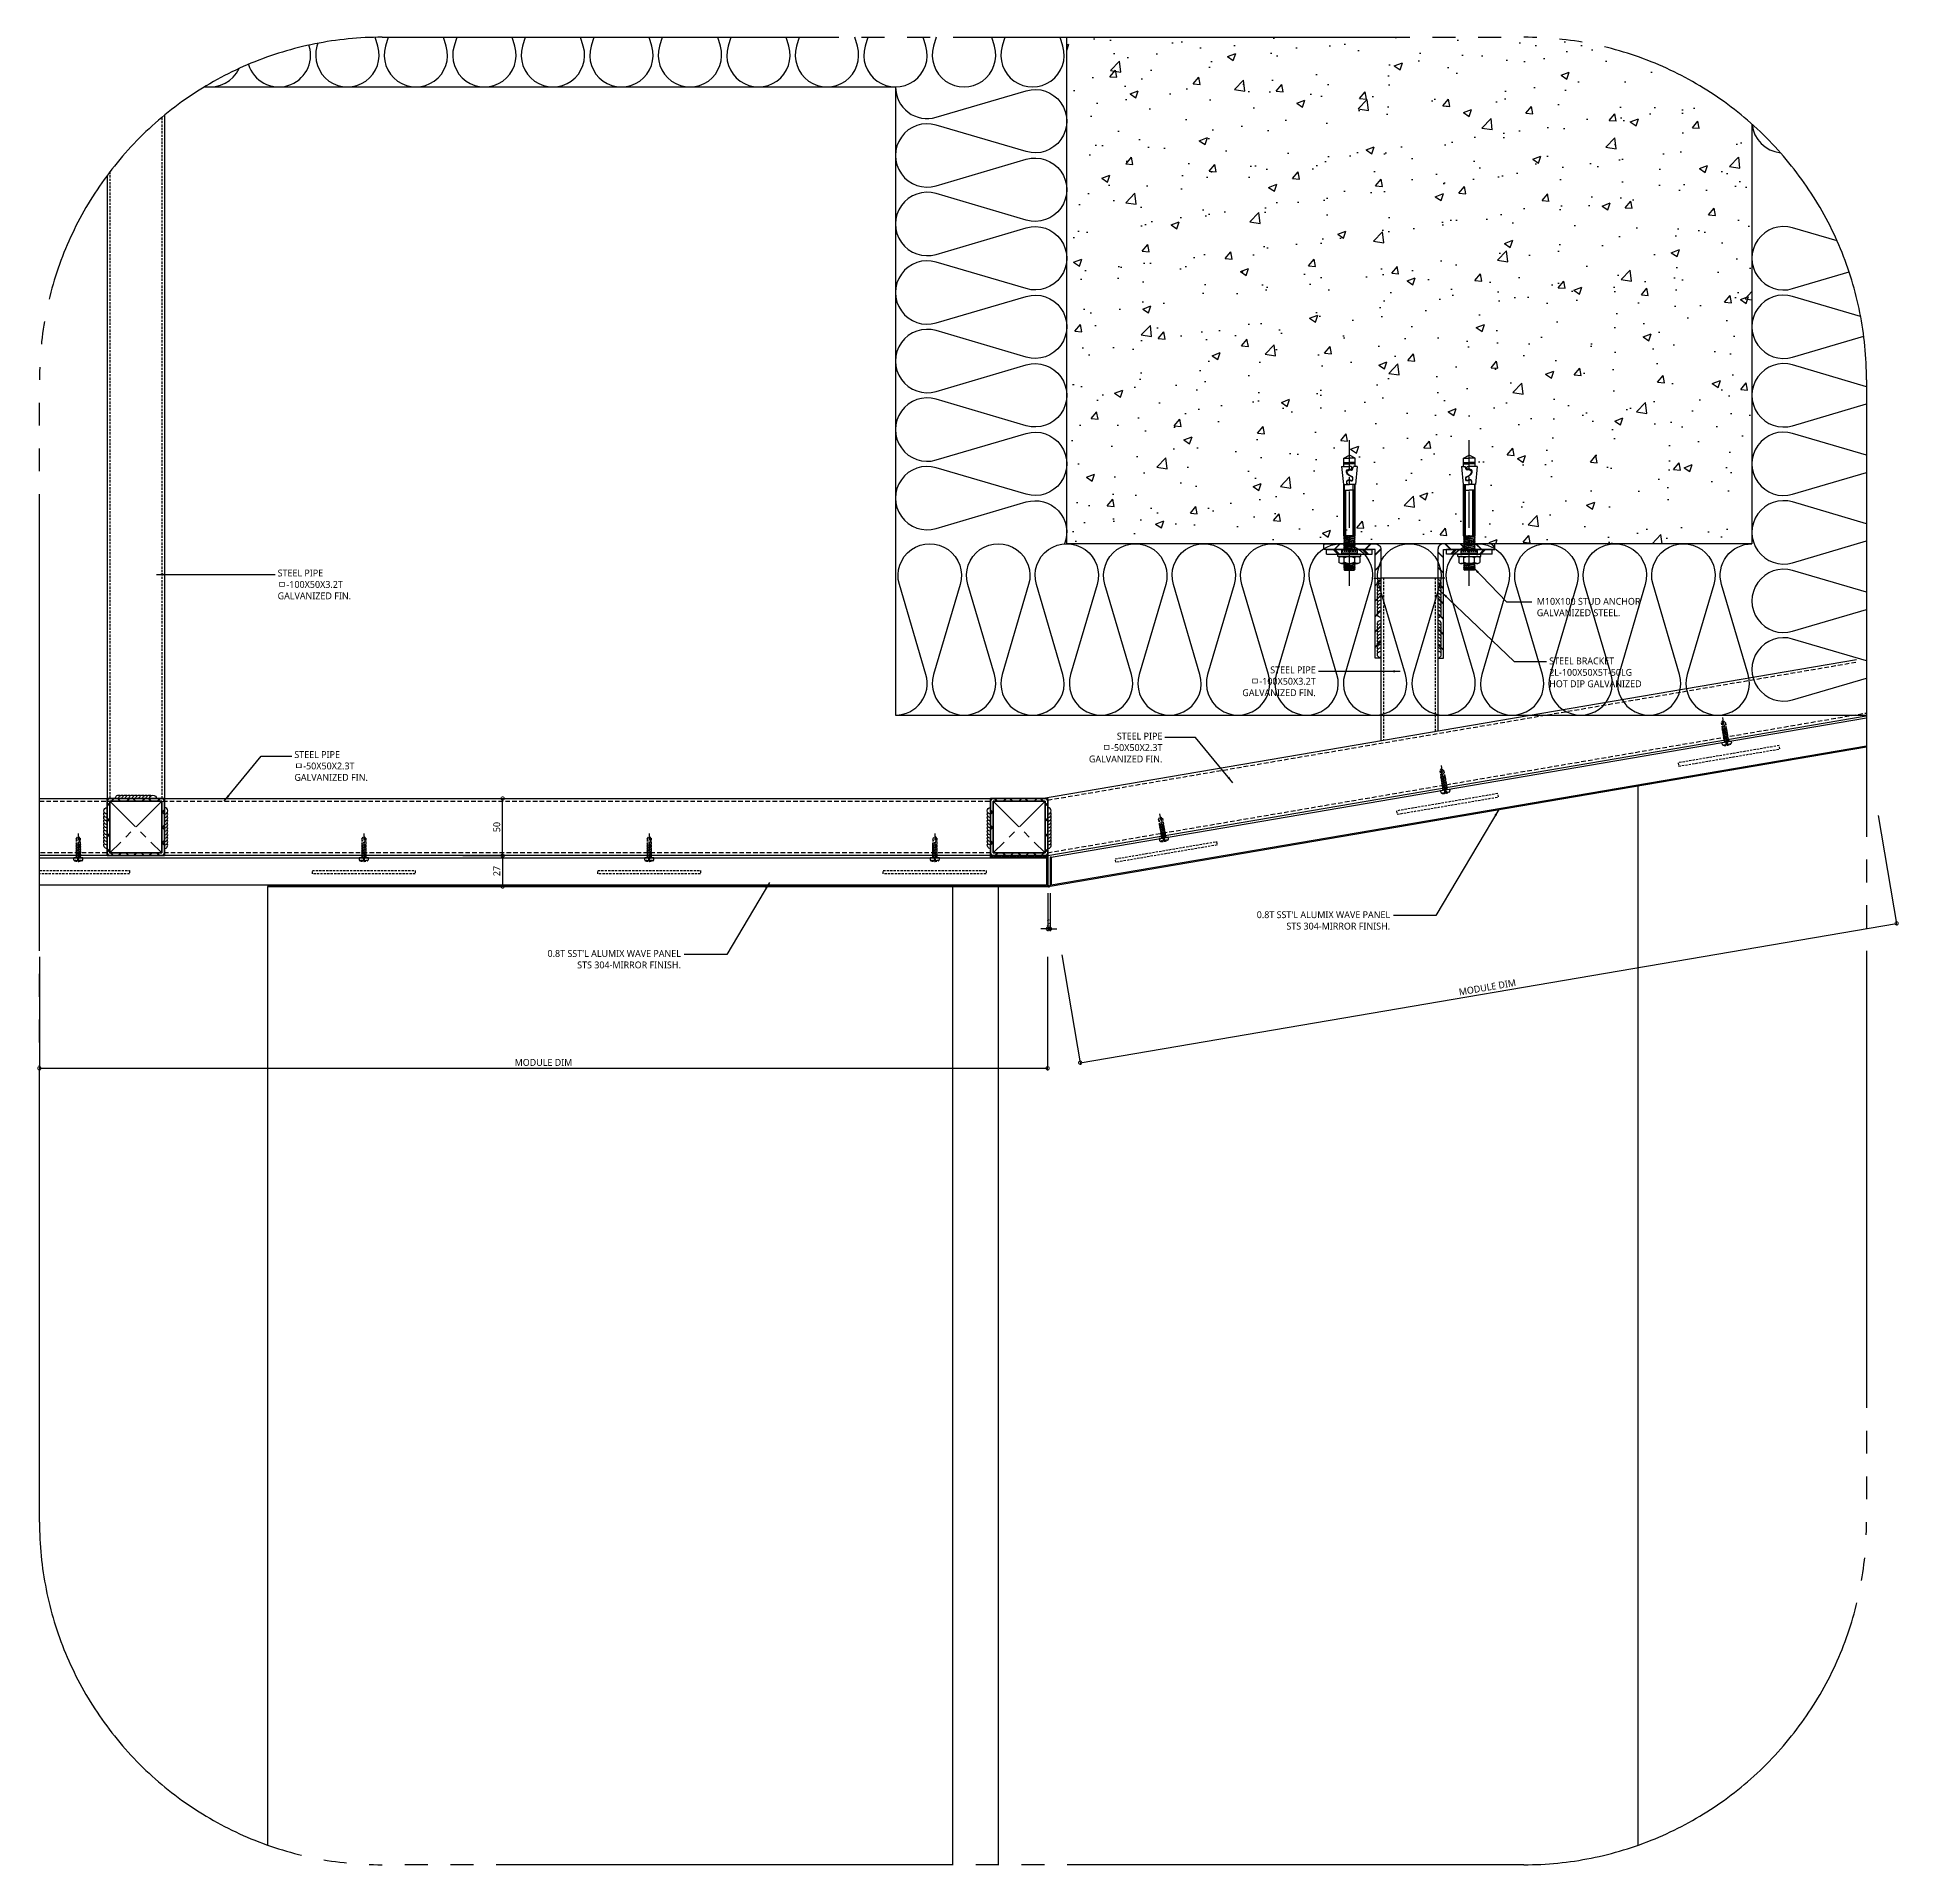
# Model space of a CAD drawing. Header units: millimetres. Extents: x 3584 to 9537, y 842 to 7828.
# Drawn here: x 5488 to 7118, y 3853 to 5453 of the extents above; entities that cross this region are included whole.
import ezdxf

# ---------------------------------------------------------------- set-up
doc = ezdxf.new("R2010")
doc.units = ezdxf.units.MM
doc.set_wipeout_variables(frame=1)
for name, pattern in [('CENTER', [50.8, 31.75, -6.35, 6.35, -6.35]), ('DASHED', [19.05, 12.7, -6.35]), ('HIDDEN', [3, 2, -1]), ('PHANTOM', [25, 20, -1, 1, -1, 1, -1])]:
    doc.linetypes.add(name, pattern=pattern)
doc.layers.get('DEFPOINTS').update_dxf_attribs({"color": 142, "lineweight": 30})
for name, color, linetype in [('0-CEN', 1, 'CENTER'), ('0-DIM', 7, 'Continuous'), ('0-WELDING', 1, 'Continuous'), ('1', 1, 'Continuous'), ('2', 2, 'Continuous'), ('2-SCREW-BOLT', 2, 'Continuous'), ('3', 3, 'CENTER'), ('4', 4, 'Continuous'), ('7', 7, 'Continuous'), ('8', 8, 'Continuous'), ('CASTFIX', 1, 'Continuous'), ('CON', 2, 'Continuous'), ('EL5', 4, 'Continuous'), ('EL7', 8, 'Continuous'), ('MRK1', 3, 'Continuous'), ('Net truc', 31, 'CENTER'), ('TEXT', 7, 'Continuous'), ('xref_section$0$CON', 2, 'Continuous'), ('xref_section$0$INSUL', 8, 'Continuous')]:
    doc.layers.add(name, color=color, linetype=linetype)
doc.layers.add('def', color=213, linetype='Continuous', plot=False)
doc.styles.add('맑은고딕', font='malgun.ttf')
doc.dimstyles.new('HD-2', dxfattribs={"dimscale": 2, "dimtxt": 3, "dimasz": 3, "dimexe": 1, "dimexo": 3, "dimgap": 1, "dimtad": 1, "dimdec": 1, "dimzin": 12, "dimdsep": 46, "dimtxsty": '맑은고딕', "dimblk": 'DOTSMALL', "dimcen": 1, "dimclrd": 2, "dimclre": 2, "dimclrt": 7, "dimadec": 1, "dimazin": 2, "dimtfac": 1, "dimtdec": 1, "dimtix": 1, "dimtmove": 2, "dimatfit": 3, "dimfxl": 1, "dimtolj": 1, "dimtzin": 12, "dimlwd": -1, "dimlwe": -1, "dimarcsym": 0})

msp = doc.modelspace()

# ---------------------------------------------------------------- texts
at = {"layer": 'TEXT', "color": 0, "char_height": 6, "style": '맑은고딕'}
for s, insert, width, attachment_point in [('STEEL PIPE\\Pㅁ-100X50X3.2T\\PGALVANIZED FIN.', (5698.17, 4987.32), 121.1974, 1), ('M10X100 STUD ANCHOR\\PGALVANIZED STEEL.', (6800.86, 4962.53), 148.494, 1), ('STEEL BRACKET\\P2L-100X50X5T-50LG\\PHOT DIP GALVANIZED', (6811.73, 4910.35), 131.7363, 1), ('STEEL PIPE\\Pㅁ-100X50X3.2T\\PGALVANIZED FIN.', (6607.32, 4902.54), 121.1974, 3), ('STEEL PIPE\\Pㅁ-50X50X2.3T\\PGALVANIZED FIN.', (6473.01, 4844.51), 121.1974, 3), ('STEEL PIPE\\Pㅁ-50X50X2.3T\\PGALVANIZED FIN.', (5712.84, 4828.4), 121.1974, 1), ("0.8T SST'L ALUMIX WAVE PANEL\\PSTS 304-MIRROR FINISH.", (6672.41, 4688.17), 139.0953, 3), ("0.8T SST'L ALUMIX WAVE PANEL\\PSTS 304-MIRROR FINISH.", (6051.32, 4654.2), 139.0953, 3)]:
    msp.add_mtext(s, dxfattribs=dict(at, insert=insert, width=width, attachment_point=attachment_point))

# ---------------------------------------------------------------- blocks, each defined once
blk = doc.blocks.new('_DOTSMALL')
at = {"color": 0, "linetype": 'ByBlock', "const_width": 0.5}
blk.add_lwpolyline([(-0.0625, 0, 1), (0.0625, 0, 1)], format="xyb", close=True, dxfattribs=at)
blk = doc.blocks.new('*D45')
at = {"layer": '0-DIM', "color": 2, "transparency": 16777216}
for p, q in [((5860.5, 4736.9), (5897.2, 4736.9)), ((5895.2, 4736.9), (5895.2, 4709.9)), ((5860.5, 4709.9), (5897.2, 4709.9))]:
    blk.add_line(p, q, dxfattribs=at)
at = {"layer": 'DEFPOINTS', "color": 0, "transparency": 16777216}
for p in [(5854.5, 4736.9), (5854.5, 4709.9), (5895.2, 4709.9)]:
    blk.add_point(p, dxfattribs=at)
at = {"layer": '0-DIM', "color": 2, "transparency": 16777216, "xscale": 6, "yscale": 6, "zscale": 6}
for p, rotation in [((5895.2, 4736.9), 90), ((5895.2, 4709.9), 270)]:
    blk.add_blockref('_DOTSMALL', p, dxfattribs=dict(at, rotation=rotation))
at = {"layer": '0-DIM', "color": 7, "transparency": 16777216, "insert": (5890.1, 4723.4), "char_height": 6, "attachment_point": 5, "rotation": 90, "style": '맑은고딕'}
blk.add_mtext('\\A1;27', dxfattribs=at)
blk = doc.blocks.new('*D46')
at = {"layer": '0-DIM', "color": 2, "transparency": 16777216}
for p, q in [((5860.5, 4786.9), (5897.2, 4786.9)), ((5895.2, 4736.9), (5895.2, 4786.9)), ((5860.5, 4736.9), (5897.2, 4736.9))]:
    blk.add_line(p, q, dxfattribs=at)
at = {"layer": 'DEFPOINTS', "color": 0, "transparency": 16777216}
for p in [(5854.5, 4786.9), (5895.2, 4786.9), (5854.5, 4736.9)]:
    blk.add_point(p, dxfattribs=at)
at = {"layer": '0-DIM', "color": 2, "transparency": 16777216, "xscale": 6, "yscale": 6, "zscale": 6}
for p, rotation in [((5895.2, 4786.9), 90), ((5895.2, 4736.9), 270)]:
    blk.add_blockref('_DOTSMALL', p, dxfattribs=dict(at, rotation=rotation))
at = {"layer": '0-DIM', "color": 7, "transparency": 16777216, "insert": (5890.1, 4761.9), "char_height": 6, "attachment_point": 5, "rotation": 90, "style": '맑은고딕'}
blk.add_mtext('\\A1;50', dxfattribs=at)
blk = doc.blocks.new('*U5')
at = {"layer": '1', "linetype": 'ByBlock'}
h = blk.add_hatch(color=256, dxfattribs=at)
h.paths.add_polyline_path([(-1, 0), (0, 0), (0, 1, 0.414214)])
h.paths.add_polyline_path([(0, 0), (0, -1, 0.414214), (1, 0)])
for p, q in [((1.8, 0), (-1.8, 0)), ((0, -1.8), (0, 1.8))]:
    blk.add_line(p, q, dxfattribs=at)
blk.add_circle((0, 0), 1, dxfattribs=at)
blk = doc.blocks.new('LE-02')
at = {"layer": '0-CEN'}
blk.add_blockref('*U5', (0, 0), dxfattribs=at)
blk = doc.blocks.new('50X50X2.3T')
h = blk.add_hatch()
h.set_pattern_fill('ANSI32', color=8)
h.set_pattern_definition([(45, (0, 0), (-6.7352, 6.7352), []), (45, (0.449, 0), (-6.7352, 6.7352), [])])
edge = h.paths.add_edge_path()
edge.add_line((-22.7, 25), (22.7, 25))
edge.add_arc((22.7, 22.7), 2.3, 0, 90, ccw=False)
edge.add_line((25, 22.7), (25, -22.7))
edge.add_arc((22.7, -22.7), 2.3, -90, 0, ccw=False)
edge.add_line((22.7, -25), (-22.7, -25))
edge.add_arc((-22.7, -22.7), 2.3, 180, 270, ccw=False)
edge.add_line((-25, -22.7), (-25, 22.7))
edge.add_arc((-22.7, 22.7), 2.3, 90, 180, ccw=False)
h.paths.add_polyline_path([(-22.7, 22.7), (22.7, 22.7), (22.7, -22.7), (-22.7, -22.7)], flags=16)
at = {"layer": '0-CEN'}
for p, q in [((-22.7, 22.7), (22.7, -22.7)), ((22.7, 22.7), (-22.7, -22.7))]:
    blk.add_line(p, q, dxfattribs=at)
at = {"layer": '7'}
blk.add_lwpolyline([(-22.7, 25), (22.7, 25, -0.414214), (25, 22.7), (25, -22.7, -0.414214), (22.7, -25), (-22.7, -25, -0.414214), (-25, -22.7), (-25, 22.7, -0.414214)], format="xyb", close=True, dxfattribs=at)
blk.add_lwpolyline([(-22.7, 22.7), (22.7, 22.7), (22.7, -22.7), (-22.7, -22.7)], close=True, dxfattribs=at)
at = {"layer": 'def'}
blk.add_lwpolyline([(-25, 25), (25, 25), (25, -25), (-25, -25)], close=True, dxfattribs=at)
blk = doc.blocks.new('*U44')
at = {"layer": '0-WELDING'}
for centre, end in [((3, 0), 180), ((6, 0), 120), ((9, 0), 120), ((12, 0), 120), ((15, 0), 120), ((18, 0), 120), ((21, 0), 120), ((24, 0), 120), ((27, 0), 120), ((30, 0), 120), ((33, 0), 120)]:
    blk.add_arc(centre, 3, 0, end, dxfattribs=at)
blk = doc.blocks.new('Set Anchor')
at = {"layer": '1'}
h = blk.add_hatch(dxfattribs=at)
h.set_pattern_fill('ANSI33', color=256, scale=10, angle=135, style=0)
h.set_pattern_definition([(180, (-2444.4873, -986.835), (-1e-15, -2.5), []), (180, (-2445.7373, -985.585), (-1e-15, -2.5), [1.25, -0.625])])
h.paths.add_polyline_path([(0, 4), (-7, 4), (-7, 0), (0, 0)])
h.paths.add_polyline_path([(7, 4), (0, 4), (0, 0), (7, 0)])
at = {"color": 1, "linetype": 'CENTER'}
blk.add_line((0, 31.9), (0, -95.8), dxfattribs=at)
for p, q in [((-20, 4), (20, 4)), ((-20, 4), (-20, 0)), ((-20, 0), (20, 0)), ((20, 4), (20, 0))]:
    blk.add_line(p, q)
at = {"layer": '1'}
blk.add_lwpolyline([(-7, 4), (7, 4), (7, 0), (-7, 0)], close=True, dxfattribs=at)
at = {"layer": '2'}
for p, q in [((-5, 17.3), (4.3, 18)), ((-5, 17.3), (4.3, 18)), ((5, 17.3), (-5, 15.8)), ((5, 17.3), (-5, 15.8)), ((4.3, 18), (-4.3, 16.5)), ((-4.3, 18), (4.2, 18)), ((4.3, 18), (-4.3, 16.5)), ((-4.3, 18), (4.2, 18)), ((4.3, 16.5), (-4.3, 15)), ((4.3, 16.5), (-4.3, 15)), ((10.1, 6), (-10.1, 6)), ((-10.1, 6), (-10.1, 4)), ((-9.2, 7.1), (-9.2, 11.3)), ((-9.2, 7.1), (-9.2, 11.3)), ((-7, 12.4), (7, 12.4)), ((-7, 12.4), (7, 12.4)), ((5, 15.8), (-5, 14.3)), ((5, 15.8), (-5, 14.3)), ((-5, 12.8), (5, 14.3)), ((-5, 12.8), (5, 14.3)), ((-5, 14.3), (-4.3, 13.5)), ((-5, 14.3), (-4.3, 13.5)), ((-5, 12.8), (-4.3, 13.5)), ((-5, 12.8), (-4.3, 13.5)), ((-5, 12.8), (-4.7, 12.4)), ((-5, 12.8), (-4.7, 12.4)), ((-5, 0.7), (-5, 0.7)), ((-5, 0.7), (-5, 0.7)), ((4.5, 0), (-5, -1.5)), ((4.5, 0), (-5, -1.5)), ((-4.7, 11.1), (-4.7, 7.3)), ((-4.7, 11.1), (-4.7, 7.3)), ((-4.3, 13.5), (4.3, 15)), ((-4.3, 13.5), (4.3, 15)), ((-4.3, -0.8), (-0.2, 0)), ((-4.3, -0.8), (-0.2, 0)), ((4.3, 13.5), (-2.2, 12.4)), ((4.3, 13.5), (-2.2, 12.4)), ((1.6, 12.3), (5, 12.8)), ((1.6, 12.3), (5, 12.8)), ((4.3, 13.5), (5, 14.3)), ((4.3, 13.5), (5, 14.3)), ((4.3, 13.5), (5, 12.8)), ((4.3, 13.5), (5, 12.8)), ((4.3, -0.7), (4.9, 0)), ((4.3, -0.7), (4.9, 0)), ((4.6, 12.4), (5, 12.8)), ((4.6, 12.4), (5, 12.8)), ((4.7, 11.1), (4.7, 7.3)), ((4.7, 11.1), (4.7, 7.3)), ((9.2, 7.1), (9.2, 11.3)), ((9.2, 7.1), (9.2, 11.3)), ((10.1, 6), (10.1, 4)), ((-5, 0), (-4.3, -0.8)), ((-5, 0), (-4.3, -0.8)), ((-5, -1.5), (-4.3, -0.8)), ((-5, -1.5), (-4.3, -0.8)), ((5, -1.4), (-5, -3)), ((5, -1.4), (-5, -3)), ((-5, -1.5), (-4.3, -2.3)), ((-5, -1.5), (-4.3, -2.3)), ((-5, -3), (-4.3, -2.3)), ((-5, -3), (-4.3, -2.3)), ((5, -2.9), (-5, -4.5)), ((5, -2.9), (-5, -4.5)), ((-5, -3), (-4.3, -3.8)), ((-5, -4.5), (-4.3, -3.8)), ((5, -4.4), (-5, -6)), ((5, -4.4), (-5, -6)), ((-5, -4.5), (-4.3, -5.3)), ((-5, -6), (-4.3, -5.3)), ((5, -5.9), (-5, -7.5)), ((5, -5.9), (-5, -7.5)), ((-5, -6), (-4.3, -6.8)), ((-5, -7.5), (-4.3, -6.8)), ((5, -7.4), (-5, -9)), ((5, -7.4), (-5, -9)), ((-5, -7.5), (-4.3, -8.3)), ((-5, -9), (-4.3, -8.3)), ((5, -8.9), (-5, -10.5)), ((5, -8.9), (-5, -10.5)), ((-5, -9), (-4.3, -9.8)), ((-5, -10.5), (-4.3, -9.8)), ((5, -10.4), (-5, -11.9)), ((-5, -10.5), (-4.3, -11.3)), ((-5, -11.9), (-4.3, -11.3)), ((-5, -11.9), (-5, -56.8)), ((-5, -11.9), (-5, -56.8)), ((5, -11.9), (-5, -11.9)), ((-4.8, -11.9), (-4.8, -51.7)), ((-4.8, -11.9), (-4.8, -51.7)), ((-4.5, -11.9), (-4.5, -51.7)), ((-4.5, -11.9), (-4.5, -51.7)), ((-4.3, -2.3), (4.3, -0.7)), ((-4.3, -2.3), (4.3, -0.7)), ((-4.3, -3.8), (4.3, -2.2)), ((-4.3, -5.3), (4.3, -3.7)), ((-4.3, -6.8), (4.3, -5.2)), ((-4.3, -8.3), (4.3, -6.7)), ((-4.3, -9.8), (4.3, -8.2)), ((-4.3, -11.3), (4.3, -9.7)), ((-4.2, -11.9), (-4.2, -51.7)), ((-4.2, -11.9), (-4.2, -51.7)), ((-3.2, -11.9), (-3.2, -51.7)), ((-3.2, -11.9), (-3.2, -51.7)), ((0.7, -11.9), (4.3, -11.2)), ((3.3, -11.9), (3.3, -56.8)), ((4.2, -11.9), (4.2, -51.7)), ((4.2, -11.9), (4.2, -51.7)), ((4.3, -0.7), (5, -1.4)), ((4.3, -0.7), (5, -1.4)), ((4.3, -2.2), (5, -1.4)), ((4.3, -2.2), (5, -1.4)), ((4.3, -2.2), (5, -2.9)), ((4.3, -2.2), (5, -2.9)), ((4.3, -3.7), (5, -2.9)), ((4.3, -3.7), (5, -2.9)), ((4.3, -3.7), (5, -4.4)), ((4.3, -3.7), (5, -4.4)), ((4.3, -5.2), (5, -4.4)), ((4.3, -5.2), (5, -4.4)), ((4.3, -5.2), (5, -5.9)), ((4.3, -5.2), (5, -5.9)), ((4.3, -6.7), (5, -5.9)), ((4.3, -6.7), (5, -5.9)), ((4.3, -6.7), (5, -7.4)), ((4.3, -6.7), (5, -7.4)), ((4.3, -8.2), (5, -7.4)), ((4.3, -8.2), (5, -7.4)), ((4.3, -8.2), (5, -8.9)), ((4.3, -8.2), (5, -8.9)), ((4.3, -9.7), (5, -8.9)), ((4.3, -9.7), (5, -8.9)), ((4.3, -9.7), (5, -10.4)), ((4.3, -9.7), (5, -10.4)), ((4.3, -11.2), (5, -10.4)), ((4.3, -11.2), (5, -10.4)), ((4.3, -11.2), (5, -11.9)), ((4.3, -11.2), (5, -11.9)), ((4.5, -11.9), (4.5, -51.7)), ((4.5, -11.9), (4.5, -51.7)), ((4.8, -11.9), (4.8, -51.7)), ((4.8, -11.9), (4.8, -51.7)), ((5, -11.9), (5, -56.8)), ((5, -11.9), (5, -56.8)), ((-6.8, -72.6), (-5.3, -56.8)), ((-6.8, -72.6), (-5.3, -56.8)), ((-5.3, -56.8), (0, -56.8)), ((-5.3, -56.8), (0, -56.8)), ((-4.5, -52), (0, -52)), ((-4.5, -52), (0, -52)), ((-4.5, -56.8), (-4.5, -52)), ((-4.5, -56.8), (-4.5, -52)), ((4.5, -52), (0, -52)), ((4.5, -52), (0, -52)), ((5.3, -56.8), (0, -56.8)), ((5.3, -56.8), (0, -56.8)), ((4.5, -56.8), (4.5, -52)), ((4.5, -56.8), (4.5, -52)), ((6.8, -72.6), (5.3, -56.8)), ((6.8, -72.6), (5.3, -56.8)), ((-6.8, -72.6), (0, -72.6)), ((-6.8, -72.6), (0, -72.6)), ((-5, -72.6), (-5, -79.9)), ((-5, -72.6), (-5, -79.9)), ((-5, -75.1), (0.1, -75.1)), ((-5, -75.1), (0.1, -75.1)), ((-5, -76.3), (0, -76.3)), ((-5, -76.3), (0, -76.3)), ((-5, -79.9), (0, -82.6)), ((-5, -79.9), (0, -82.6)), ((-5, -79.9), (0, -79.9)), ((-5, -79.9), (0, -79.9)), ((5, -75.1), (-0.1, -75.1)), ((5, -75.1), (-0.1, -75.1)), ((1.5, -72.6), (0, -72.6)), ((1.5, -72.6), (0, -72.6)), ((5, -76.3), (0, -76.3)), ((5, -76.3), (0, -76.3)), ((5, -79.9), (0, -82.6)), ((5, -79.9), (0, -82.6)), ((5, -79.9), (0, -79.9)), ((5, -79.9), (0, -79.9)), ((6.8, -72.6), (3.6, -72.6)), ((6.8, -72.6), (3.6, -72.6)), ((5, -72.6), (5, -79.9)), ((5, -72.6), (5, -79.9))]:
    blk.add_line(p, q, dxfattribs=at)
at = {"layer": '2', "linetype": 'DASHED'}
for p, q in [((-5, 17.3), (-4.3, 18)), ((-5, 17.3), (-4.3, 18)), ((-5, 17.3), (-4.3, 16.6)), ((-5, 17.3), (-4.3, 16.6)), ((-5, 15.8), (-4.3, 16.5)), ((-5, 15.8), (-4.3, 16.5)), ((4.3, 18), (5, 17.3)), ((4.3, 18), (5, 17.3)), ((4.3, 16.5), (5, 17.3)), ((4.3, 16.5), (5, 17.3)), ((4.3, 16.5), (5, 15.8)), ((4.3, 16.5), (5, 15.8)), ((-5, 15.8), (-4.3, 15)), ((-5, 15.8), (-4.3, 15)), ((-5, 14.3), (-4.3, 15)), ((-5, 14.3), (-4.3, 15)), ((4.3, 15), (5, 15.8)), ((4.3, 15), (5, 15.8)), ((4.3, 15), (5, 14.3)), ((4.3, 15), (5, 14.3))]:
    blk.add_line(p, q, dxfattribs=at)
at = {"layer": '2'}
for points in [[(-1.6, -56.8), (-2.1, -57.8), (-2.3, -58.9), (-2.3, -59.8), (-1.9, -60.4), (-1.2, -60.9), (-0.1, -61), (0.4, -60.9), (1, -60.7), (1.6, -60.4), (2.1, -60.5), (2.5, -60.7), (2.7, -61.2), (2.9, -61.8), (2.9, -62.2), (2.8, -62.7), (2.3, -63.3), (1.5, -63.8), (0.6, -64.3), (-0.1, -64.7), (-0.8, -65), (-1.2, -65.4), (-1.7, -65.9), (-2.1, -66.7), (-2.4, -67.6), (-2.5, -68.4), (-2.4, -69), (-1.9, -69.7), (-0.5, -70.3), (0.3, -70.3), (1.4, -70.4), (1.9, -70.6), (2.1, -70.9), (2.2, -71.4), (2.2, -71.7), (2.2, -72), (2.1, -72.2), (1.9, -72.3), (1.5, -72.6)], [(-1.6, -56.8), (-2.1, -57.8), (-2.3, -58.9), (-2.3, -59.8), (-1.9, -60.4), (-1.2, -60.9), (-0.1, -61), (0.4, -60.9), (1, -60.7), (1.6, -60.4), (2.1, -60.5), (2.5, -60.7), (2.7, -61.2), (2.9, -61.8), (2.9, -62.2), (2.8, -62.7), (2.3, -63.3), (1.5, -63.8), (0.6, -64.3), (-0.1, -64.7), (-0.8, -65), (-1.2, -65.4), (-1.7, -65.9), (-2.1, -66.7), (-2.4, -67.6), (-2.5, -68.4), (-2.4, -69), (-1.9, -69.7), (-0.5, -70.3), (0.3, -70.3), (1.4, -70.4), (1.9, -70.6), (2.1, -70.9), (2.2, -71.4), (2.2, -71.7), (2.2, -72), (2.1, -72.2), (1.9, -72.3), (1.5, -72.6)], [(-1.5, -56.8), (-1.9, -57.7), (-2.1, -59), (-2, -59.9), (-1.6, -60.4), (-1, -60.7), (-0.3, -60.7), (0.6, -60.6), (1.5, -60.2), (2.4, -60.2), (2.9, -60.9), (3.1, -61.6), (3.1, -62.8), (2.6, -63.5), (2, -63.8), (0.6, -64.6), (-0.2, -65.1), (-1, -65.9), (-1.7, -67), (-1.9, -67.3), (-2, -68.4), (-1.6, -68.8), (-0.9, -69.3), (0.1, -69.6), (0.9, -69.6), (1.9, -69.5), (2.7, -69.9), (3.1, -70.7), (3.4, -71.9), (3.6, -72.6)], [(-1.5, -56.8), (-1.9, -57.7), (-2.1, -59), (-2, -59.9), (-1.6, -60.4), (-1, -60.7), (-0.3, -60.7), (0.6, -60.6), (1.5, -60.2), (2.4, -60.2), (2.9, -60.9), (3.1, -61.6), (3.1, -62.8), (2.6, -63.5), (2, -63.8), (0.6, -64.6), (-0.2, -65.1), (-1, -65.9), (-1.7, -67), (-1.9, -67.3), (-2, -68.4), (-1.6, -68.8), (-0.9, -69.3), (0.1, -69.6), (0.9, -69.6), (1.9, -69.5), (2.7, -69.9), (3.1, -70.7), (3.4, -71.9), (3.6, -72.6)]]:
    blk.add_lwpolyline(points, dxfattribs=at)
for centre, radius, start, end in [((-7, 9.6), 2.76, 32.6449, 143.1914), ((-7, 9.6), 2.76, 32.6449, 143.1914), ((-7, 8.8), 2.76, 216.8086, 327.3551), ((-7, 8.8), 2.76, 216.8086, 327.3551), ((0, 3.2), 9.21, 59.5226, 120.4774), ((0, 3.2), 9.21, 59.5226, 120.4774), ((0, 15.2), 9.21, 239.5226, 300.4774), ((0, 15.2), 9.21, 239.5226, 300.4774), ((7, 9.6), 2.76, 36.8086, 147.3551), ((7, 9.6), 2.76, 36.8086, 147.3551), ((7, 8.8), 2.76, 212.6449, 323.1914), ((7, 8.8), 2.76, 212.6449, 323.1914)]:
    blk.add_arc(centre, radius, start, end, dxfattribs=at)
at = {"layer": '3'}
blk.add_line((10.1, 4), (-10.1, 4), dxfattribs=at)
at = {"layer": '8'}
for p, q in [((-10.2, 4), (-14.2, 0)), ((-8.8, 4), (-12.8, 0)), ((15.2, 4), (11.2, 0)), ((16.6, 4), (12.6, 0))]:
    blk.add_line(p, q, dxfattribs=at)
at = {"layer": 'CASTFIX'}
blk.add_line((3.2, -11.9), (3.2, -51.7), dxfattribs=at)
blk.add_line((3.2, -11.9), (3.2, -51.7), dxfattribs=at)
blk = doc.blocks.new('*U35')
at = {"layer": '0-WELDING'}
for centre, start in [((3, 0), 180), ((6, 0), 240), ((9, 0), 240), ((12, 0), 240), ((15, 0), 240), ((18, 0), 240), ((21, 0), 240), ((24, 0), 240), ((27, 0), 240), ((30, 0), 240)]:
    blk.add_arc(centre, 3, start, 0, dxfattribs=at)
blk = doc.blocks.new('L-100X80X6T-1')
at = {"layer": '7'}
h = blk.add_hatch(dxfattribs=at)
h.set_pattern_fill('ANSI32', color=8)
h.set_pattern_definition([(45, (-100811.442, -62247.727), (-6.7351921, 6.7351921), []), (45, (-100810.993, -62247.727), (-6.7351921, 6.7351921), [])])
edge = h.paths.add_edge_path()
edge.add_line((0, 0), (0, 5))
edge.add_line((0, 5), (-95, 5))
edge.add_line((-95, 5), (-95, 50))
edge.add_line((-95, 50), (-100, 50))
edge.add_line((-100, 50), (-100, 5))
edge.add_arc((-95, 5), 5, 180, 270)
edge.add_line((-95, 0), (0, 0))
blk.add_lwpolyline([(0, 0), (0, 5), (-95, 5), (-95, 50), (-100, 50), (-100, 5, 0.414214), (-95, 0)], format="xyb", close=True, dxfattribs=at)
at = {"layer": 'def'}
blk.add_line((-70, 6), (-70, 0), dxfattribs=at)
at = {"rotation": 180}
for p in [(-35.6, 0), (0, 0)]:
    blk.add_blockref('*U35', p, dxfattribs=at)
at = {"layer": '7', "rotation": 270}
blk.add_blockref('Set Anchor', (-95, 27.5), dxfattribs=at)
blk = doc.blocks.new('*D78')
at = {"layer": '0-DIM', "color": 2, "transparency": 16777216}
for p, q in [((6372.6, 4703.9), (6372.6, 4670.8)), ((6374.6, 4703.9), (6374.6, 4670.8)), ((6372.6, 4672.8), (6366.6, 4672.8)), ((6374.6, 4672.8), (6372.6, 4672.8)), ((6374.6, 4672.8), (6380.6, 4672.8))]:
    blk.add_line(p, q, dxfattribs=at)
at = {"layer": 'DEFPOINTS', "color": 0, "transparency": 16777216}
for p in [(6372.6, 4709.9), (6374.6, 4709.9), (6372.6, 4672.8)]:
    blk.add_point(p, dxfattribs=at)
at = {"layer": '0-DIM', "color": 2, "transparency": 16777216, "xscale": 6, "yscale": 6, "zscale": 6}
blk.add_blockref('_DOTSMALL', (6372.6, 4672.8), dxfattribs=at)
at = {"layer": '0-DIM', "color": 2, "transparency": 16777216, "xscale": 6, "yscale": 6, "zscale": 6, "rotation": 180}
blk.add_blockref('_DOTSMALL', (6374.6, 4672.8), dxfattribs=at)
at = {"layer": '0-DIM', "color": 7, "transparency": 16777216, "insert": (6373.6, 4677.9), "char_height": 6, "attachment_point": 5, "style": '맑은고딕'}
blk.add_mtext('\\A1;2', dxfattribs=at)
blk = doc.blocks.new('*D79')
at = {"layer": 'DEFPOINTS', "color": 0, "transparency": 16777216}
for p in [(5489.5, 4654.2), (6372.5, 4654.2), (6372.5, 4550.7)]:
    blk.add_point(p, dxfattribs=at)
at = {"layer": 'MRK1', "color": 2, "transparency": 16777216}
for p, q in [((5489.5, 4648.2), (5489.5, 4548.7)), ((6372.5, 4648.2), (6372.5, 4548.7)), ((5489.5, 4550.7), (6372.5, 4550.7))]:
    blk.add_line(p, q, dxfattribs=at)
at = {"layer": 'MRK1', "color": 2, "transparency": 16777216, "xscale": 6, "yscale": 6, "zscale": 6, "rotation": 180}
blk.add_blockref('_DOTSMALL', (5489.5, 4550.7), dxfattribs=at)
at = {"layer": 'MRK1', "color": 2, "transparency": 16777216, "xscale": 6, "yscale": 6, "zscale": 6}
blk.add_blockref('_DOTSMALL', (6372.5, 4550.7), dxfattribs=at)
at = {"layer": 'MRK1', "color": 7, "transparency": 16777216, "insert": (5931, 4555.8), "char_height": 6, "attachment_point": 5, "style": '맑은고딕'}
blk.add_mtext('\\A1;MODULE DIM', dxfattribs=at)
blk = doc.blocks.new('*D80')
at = {"layer": 'DEFPOINTS', "color": 0, "transparency": 16777216}
for p in [(7098.9, 4778), (7116, 4677.6), (6383.8, 4655.9)]:
    blk.add_point(p, dxfattribs=at)
at = {"layer": 'MRK1', "color": 2, "transparency": 16777216}
for p, q in [((7099.9, 4772), (7116.3, 4675.6)), ((6401, 4555.6), (7116, 4677.6)), ((6384.8, 4650), (6401.3, 4553.6))]:
    blk.add_line(p, q, dxfattribs=at)
at = {"layer": 'MRK1', "color": 2, "transparency": 16777216, "xscale": 6, "yscale": 6, "zscale": 6}
for p, rotation in [((7116, 4677.6), 9.683760693038607), ((6401, 4555.6), 189.6837606930386)]:
    blk.add_blockref('_DOTSMALL', p, dxfattribs=dict(at, rotation=rotation))
at = {"layer": 'MRK1', "color": 7, "transparency": 16777216, "insert": (6757.6, 4621.6), "char_height": 6, "attachment_point": 5, "rotation": 9.6838, "style": '맑은고딕'}
blk.add_mtext('\\A1;MODULE DIM', dxfattribs=at)

# ---------------------------------------------------------------- dimensions: what is measured, and where the dimension line sits
at = {"layer": '0-DIM'}
for base, p1, p2, angle, picture, middle in [((5895.15, 4786.91), (5854.54, 4736.91), (5854.54, 4786.91), 90, '*D46', (5890.05, 4761.91)), ((5895.15, 4709.91), (5854.54, 4736.91), (5854.54, 4709.91), 90, '*D45', (5890.11, 4723.41)), ((6372.59, 4672.83), (6374.59, 4709.91), (6372.59, 4709.91), 180, '*D78', (6373.59, 4677.88))]:
    dim = msp.add_linear_dim(base=base, p1=p1, p2=p2, angle=angle, dimstyle='HD-2', dxfattribs=at)
    dim.commit()
    dim.dimension.update_dxf_attribs({"geometry": picture, "text_midpoint": middle})
at = {"layer": 'MRK1'}
dim = msp.add_linear_dim(base=(6372.49, 4550.71), p1=(5489.53, 4654.17), p2=(6372.49, 4654.17), text='MODULE DIM', dimstyle='HD-2', dxfattribs=at)
dim.commit()
dim.dimension.update_dxf_attribs({"geometry": '*D79', "text_midpoint": (5931.01, 4555.81)})

# ---------------------------------------------------------------- hatches: boundary and pattern name
h = msp.add_hatch()
h.set_pattern_fill('ANSI37', color=8, scale=0.5, angle=0.00029, style=0)
h.set_pattern_definition([(45.00029167, (-165662.354, -197224.6916), (-1.122537729, 1.122526301), []), (135.00029167, (-165662.354, -197224.6916), (-1.122526301, -1.122537729), [])])
h.paths.add_polyline_path([(6322.59, 4736.91), (6372.59, 4736.91), (6372.59, 4734.91), (6322.59, 4734.91)])
at = {"layer": 'CON'}
h = msp.add_hatch(dxfattribs=at)
h.set_pattern_fill('AR-CONC', color=8, scale=0.4)
h.set_pattern_definition([(50, (-1248.877, 0), (72.87387, -6.37563), [7.62, -83.82]), (355, (-1248.88, 0), (-14.09737, 76.42274), [6.096, -67.05623]), (100.45144, (-1242.804, -0.53), (58.7765, 70.0471), [6.476, -71.2361]), (46.1842, (-1248.88, 20.32), (108.4316, -16.8169), [11.43, -125.73]), (96.6356, (-1239.84, 18.92), (94.9617, 98.9704), [9.714, -106.8542]), (351.1842, (-1248.88, 20.32), (94.9617, 98.9704), [9.144, -100.5839]), (21, (-1238.717, 15.24), (60.64576, -40.90608), [7.62, -83.82]), (326, (-1238.72, 15.24), (24.7208, 73.6752), [6.096, -67.056]), (71.45144, (-1233.66, 11.83), (85.36657, 32.7691), [6.476, -71.236]), (37.5, (-1248.877, 0), (1.23544, 33.822016), [0, -66.2432, 0, -68.072, 0, -67.31]), (7.5, (-1248.877, 0), (26.72787, 40.07223), [0, -38.8112, 0, -64.7192, 0, -25.654]), (327.5, (-1271.534, 0), (54.23624, -2.2915), [0, -25.4, 0, -79.248, 0, -105.156]), (317.5, (-1281.694, 0), (59.25167, 10.1706), [0, -33.02, 0, -52.6288, 0, -74.676])])
h.paths.add_polyline_path([(6741.76, 5087.53), (6746.76, 5084.85), (6746.76, 5079.97), (6748.86, 5079.97), (6746.76, 5058.91), (6746.76, 5015.45), (6749.4, 5012.81), (6748.57, 5012.68), (6746.05, 5010.16), (6746.3, 5009.91), (6764.26, 5009.91), (6989.26, 5009.91), (6989.26, 5377.32, 0.1840583), (6789.63, 5453.39), (6389.26, 5453.39), (6389.26, 5009.91), (6736.55, 5009.91), (6737.51, 5010.08), (6734.16, 5013.43), (6734.98, 5013.56), (6736.76, 5015.34), (6736.76, 5058.91), (6734.31, 5083.54)])

# ---------------------------------------------------------------- linework, layer by layer
at = {"color": 8}
msp.add_lwpolyline([(6322.59, 4736.91), (6372.59, 4736.91), (6372.59, 4734.91), (6322.59, 4734.91)], close=True, dxfattribs=at)
at = {"layer": '2', "color": 8, "linetype": 'HIDDEN'}
for p, q in [((6962.42, 4853.26), (6964.82, 4839.16)), ((6966, 4853.05), (6968.27, 4839.75)), ((6964.81, 4839.25), (6965.32, 4836.24)), ((6968.26, 4839.84), (6968.77, 4836.83)), ((6715.98, 4811.2), (6718.38, 4797.11)), ((6719.56, 4811), (6721.83, 4797.7)), ((6718.37, 4797.19), (6718.88, 4794.19)), ((6721.82, 4797.78), (6722.33, 4794.78)), ((6469.68, 4768.36), (6471.95, 4755.06)), ((6472.99, 4769.74), (6475.4, 4755.65)), ((5521.84, 4751.36), (5521.84, 4737.87)), ((5525.34, 4752.17), (5525.34, 4737.87)), ((5771.84, 4751.36), (5771.84, 4737.87)), ((5775.34, 4752.17), (5775.34, 4737.87)), ((6021.84, 4751.36), (6021.84, 4737.87)), ((6025.34, 4752.17), (6025.34, 4737.87)), ((6271.84, 4751.36), (6271.84, 4737.87)), ((6275.34, 4752.17), (6275.34, 4737.87)), ((6471.93, 4755.14), (6472.44, 4752.14)), ((6475.38, 4755.73), (6475.89, 4752.72)), ((5521.84, 4737.96), (5521.84, 4734.91)), ((5525.34, 4737.96), (5525.34, 4734.91)), ((5771.84, 4737.96), (5771.84, 4734.91)), ((5775.34, 4737.96), (5775.34, 4734.91)), ((6021.84, 4737.96), (6021.84, 4734.91)), ((6025.34, 4737.96), (6025.34, 4734.91)), ((6271.84, 4737.96), (6271.84, 4734.91)), ((6275.34, 4737.96), (6275.34, 4734.91))]:
    msp.add_line(p, q, dxfattribs=at)
for points in [[(6963.85, 4855.26), (6963.76, 4850.47, 0.3466644), (6964.44, 4849.54, 0.3255289), (6964.99, 4849.75, 0.1458573), (6966, 4853.05), (6963.85, 4855.26), (6962.42, 4853.26)], [(6717.41, 4813.21), (6717.33, 4808.42, 0.3466644), (6718, 4807.49, 0.3255289), (6718.55, 4807.7, 0.1458573), (6719.56, 4811), (6717.41, 4813.21), (6715.98, 4811.2)], [(6470.97, 4771.16), (6472.64, 4766.67, -0.3466644), (6472.32, 4765.57, -0.3255289), (6471.73, 4765.58, -0.1458573), (6469.68, 4768.36), (6470.97, 4771.16), (6472.99, 4769.74)], [(5523.59, 4753.91), (5524.49, 4749.2, -0.3466644), (5523.98, 4748.17, -0.3255289), (5523.4, 4748.28, -0.1458573), (5521.84, 4751.36), (5523.59, 4753.91), (5525.34, 4752.17)], [(5773.59, 4753.91), (5774.49, 4749.2, -0.3466644), (5773.98, 4748.17, -0.3255289), (5773.4, 4748.28, -0.1458573), (5771.84, 4751.36), (5773.59, 4753.91), (5775.34, 4752.17)], [(6023.59, 4753.91), (6024.49, 4749.2, -0.3466644), (6023.98, 4748.17, -0.3255289), (6023.4, 4748.28, -0.1458573), (6021.84, 4751.36), (6023.59, 4753.91), (6025.34, 4752.17)], [(6273.59, 4753.91), (6274.49, 4749.2, -0.3466644), (6273.98, 4748.17, -0.3255289), (6273.4, 4748.28, -0.1458573), (6271.84, 4751.36), (6273.59, 4753.91), (6275.34, 4752.17)]]:
    msp.add_lwpolyline(points, format="xyb", dxfattribs=at)
for centre, start, end in [((6963.18, 4853.56), 201.72798, 319.34994), ((6716.75, 4811.51), 201.72798, 319.34994), ((6472.17, 4769.77), 240.01759, 357.63954), ((5524.54, 4752.34), 230.33383, 347.95578), ((5774.54, 4752.34), 230.33383, 347.95578), ((6024.54, 4752.34), 230.33383, 347.95578), ((6274.54, 4752.34), 230.33383, 347.95578)]:
    msp.add_arc(centre, 0.825, start, end, dxfattribs=at)
at = {"layer": '2-SCREW-BOLT', "color": 8, "linetype": 'HIDDEN'}
for p, q in [((6963.02, 4835.85), (6964.75, 4836.14)), ((6969.51, 4836.96), (6964.58, 4836.11)), ((6969.51, 4836.96), (6964.58, 4836.11)), ((6968.96, 4836.86), (6971.07, 4837.22)), ((6716.58, 4793.8), (6718.31, 4794.09)), ((6723.07, 4794.9), (6718.14, 4794.06)), ((6723.07, 4794.9), (6718.14, 4794.06)), ((6722.52, 4794.81), (6724.63, 4795.17)), ((6472.25, 4752.1), (6470.14, 4751.74)), ((6471.71, 4752.01), (6476.63, 4752.85)), ((6471.71, 4752.01), (6476.63, 4752.85)), ((6478.19, 4753.12), (6476.47, 4752.82)), ((5521.65, 4734.91), (5519.51, 4734.91)), ((5521.09, 4734.91), (5526.09, 4734.91)), ((5521.09, 4734.91), (5526.09, 4734.91)), ((5527.68, 4734.91), (5525.93, 4734.91)), ((5771.65, 4734.91), (5769.51, 4734.91)), ((5771.09, 4734.91), (5776.09, 4734.91)), ((5771.09, 4734.91), (5776.09, 4734.91)), ((5777.68, 4734.91), (5775.93, 4734.91)), ((6021.65, 4734.91), (6019.51, 4734.91)), ((6021.09, 4734.91), (6026.09, 4734.91)), ((6021.09, 4734.91), (6026.09, 4734.91)), ((6027.68, 4734.91), (6025.93, 4734.91)), ((6271.65, 4734.91), (6269.51, 4734.91)), ((6271.09, 4734.91), (6276.09, 4734.91)), ((6271.09, 4734.91), (6276.09, 4734.91)), ((6277.68, 4734.91), (6275.93, 4734.91))]:
    msp.add_line(p, q, dxfattribs=at)
for points in [[(6971.07, 4837.22), (6971.27, 4836.05, -0.334238), (6970.46, 4834.47, -0.1411963), (6964.51, 4833.46, -0.334238), (6963.22, 4834.68), (6963.02, 4835.85)], [(6724.63, 4795.17), (6724.83, 4794, -0.334238), (6724.02, 4792.42, -0.1411963), (6718.07, 4791.4, -0.334238), (6716.78, 4792.62), (6716.58, 4793.8)], [(6470.14, 4751.74), (6470.34, 4750.57, 0.334238), (6471.64, 4749.35, 0.1411963), (6477.58, 4750.37, 0.334238), (6478.39, 4751.95), (6478.19, 4753.12)], [(5519.51, 4734.91), (5519.51, 4733.72, 0.334238), (5520.58, 4732.3, 0.1411963), (5526.61, 4732.3, 0.334238), (5527.68, 4733.72), (5527.68, 4734.91)], [(5769.51, 4734.91), (5769.51, 4733.72, 0.334238), (5770.58, 4732.3, 0.1411963), (5776.61, 4732.3, 0.334238), (5777.68, 4733.72), (5777.68, 4734.91)], [(6019.51, 4734.91), (6019.51, 4733.72, 0.334238), (6020.58, 4732.3, 0.1411963), (6026.61, 4732.3, 0.334238), (6027.68, 4733.72), (6027.68, 4734.91)], [(6269.51, 4734.91), (6269.51, 4733.72, 0.334238), (6270.58, 4732.3, 0.1411963), (6276.61, 4732.3, 0.334238), (6277.68, 4733.72), (6277.68, 4734.91)]]:
    msp.add_lwpolyline(points, format="xyb", dxfattribs=at)
for points in [[(6964.51, 4833.46), (6964.75, 4833.72), (6965.04, 4833.85), (6965.36, 4833.89), (6965.69, 4833.87), (6966.02, 4833.81), (6966.31, 4833.74), (6966.57, 4833.7), (6966.75, 4833.7), (6966.85, 4833.79), (6966.89, 4833.94), (6966.87, 4834.15), (6966.83, 4834.39), (6966.77, 4834.65), (6966.71, 4834.91), (6966.67, 4835.17), (6966.68, 4835.4), (6966.74, 4835.59), (6966.85, 4835.74), (6966.99, 4835.84), (6967.15, 4835.9), (6967.33, 4835.9), (6967.49, 4835.85), (6967.64, 4835.75), (6967.76, 4835.59), (6967.85, 4835.37), (6967.9, 4835.12), (6967.94, 4834.85), (6967.96, 4834.58), (6968, 4834.34), (6968.05, 4834.14), (6968.14, 4834.01), (6968.26, 4833.96), (6968.44, 4834.01), (6968.66, 4834.14), (6968.92, 4834.3), (6969.21, 4834.47), (6969.51, 4834.6), (6969.83, 4834.67), (6970.15, 4834.64), (6970.46, 4834.47)], [(6718.07, 4791.4), (6718.31, 4791.67), (6718.6, 4791.8), (6718.92, 4791.84), (6719.25, 4791.82), (6719.58, 4791.75), (6719.88, 4791.69), (6720.13, 4791.64), (6720.31, 4791.65), (6720.42, 4791.74), (6720.45, 4791.89), (6720.44, 4792.09), (6720.39, 4792.33), (6720.33, 4792.6), (6720.27, 4792.86), (6720.24, 4793.12), (6720.24, 4793.35), (6720.3, 4793.54), (6720.41, 4793.69), (6720.55, 4793.79), (6720.72, 4793.84), (6720.89, 4793.85), (6721.06, 4793.8), (6721.21, 4793.69), (6721.33, 4793.53), (6721.41, 4793.32), (6721.46, 4793.07), (6721.5, 4792.79), (6721.53, 4792.53), (6721.56, 4792.28), (6721.61, 4792.09), (6721.7, 4791.95), (6721.82, 4791.91), (6722, 4791.96), (6722.22, 4792.09), (6722.48, 4792.25), (6722.77, 4792.42), (6723.08, 4792.55), (6723.39, 4792.62), (6723.71, 4792.59), (6724.02, 4792.42)], [(6477.58, 4750.37), (6477.27, 4750.54), (6476.95, 4750.57), (6476.64, 4750.5), (6476.33, 4750.36), (6476.05, 4750.2), (6475.79, 4750.04), (6475.56, 4749.91), (6475.39, 4749.86), (6475.26, 4749.9), (6475.18, 4750.03), (6475.12, 4750.23), (6475.09, 4750.48), (6475.06, 4750.74), (6475.03, 4751.01), (6474.97, 4751.27), (6474.89, 4751.48), (6474.77, 4751.64), (6474.62, 4751.75), (6474.45, 4751.79), (6474.28, 4751.79), (6474.12, 4751.74), (6473.97, 4751.64), (6473.87, 4751.49), (6473.81, 4751.3), (6473.8, 4751.07), (6473.83, 4750.81), (6473.89, 4750.54), (6473.95, 4750.28), (6474, 4750.04), (6474.01, 4749.84), (6473.98, 4749.68), (6473.88, 4749.6), (6473.69, 4749.59), (6473.44, 4749.63), (6473.14, 4749.7), (6472.81, 4749.76), (6472.48, 4749.79), (6472.16, 4749.75), (6471.87, 4749.61), (6471.64, 4749.35)], [(5526.61, 4732.3), (5526.33, 4732.52), (5526.03, 4732.6), (5525.7, 4732.59), (5525.38, 4732.51), (5525.07, 4732.39), (5524.79, 4732.27), (5524.54, 4732.19), (5524.36, 4732.17), (5524.24, 4732.23), (5524.18, 4732.38), (5524.17, 4732.58), (5524.17, 4732.82), (5524.19, 4733.09), (5524.2, 4733.37), (5524.19, 4733.62), (5524.14, 4733.85), (5524.05, 4734.03), (5523.92, 4734.16), (5523.76, 4734.23), (5523.59, 4734.26), (5523.42, 4734.23), (5523.27, 4734.16), (5523.14, 4734.03), (5523.04, 4733.85), (5523, 4733.62), (5522.99, 4733.37), (5523, 4733.09), (5523.02, 4732.82), (5523.02, 4732.58), (5523, 4732.38), (5522.94, 4732.23), (5522.83, 4732.17), (5522.64, 4732.19), (5522.4, 4732.27), (5522.12, 4732.39), (5521.81, 4732.51), (5521.49, 4732.59), (5521.16, 4732.6), (5520.86, 4732.52), (5520.58, 4732.3)], [(5776.61, 4732.3), (5776.33, 4732.52), (5776.03, 4732.6), (5775.7, 4732.59), (5775.38, 4732.51), (5775.07, 4732.39), (5774.79, 4732.27), (5774.54, 4732.19), (5774.36, 4732.17), (5774.24, 4732.23), (5774.18, 4732.38), (5774.17, 4732.58), (5774.17, 4732.82), (5774.19, 4733.09), (5774.2, 4733.37), (5774.19, 4733.62), (5774.14, 4733.85), (5774.05, 4734.03), (5773.92, 4734.16), (5773.76, 4734.23), (5773.59, 4734.26), (5773.42, 4734.23), (5773.27, 4734.16), (5773.14, 4734.03), (5773.04, 4733.85), (5773, 4733.62), (5772.99, 4733.37), (5773, 4733.09), (5773.02, 4732.82), (5773.02, 4732.58), (5773, 4732.38), (5772.94, 4732.23), (5772.83, 4732.17), (5772.64, 4732.19), (5772.4, 4732.27), (5772.12, 4732.39), (5771.81, 4732.51), (5771.49, 4732.59), (5771.16, 4732.6), (5770.86, 4732.52), (5770.58, 4732.3)], [(6026.61, 4732.3), (6026.33, 4732.52), (6026.03, 4732.6), (6025.7, 4732.59), (6025.38, 4732.51), (6025.07, 4732.39), (6024.79, 4732.27), (6024.54, 4732.19), (6024.36, 4732.17), (6024.24, 4732.23), (6024.18, 4732.38), (6024.17, 4732.58), (6024.17, 4732.82), (6024.19, 4733.09), (6024.2, 4733.37), (6024.19, 4733.62), (6024.14, 4733.85), (6024.05, 4734.03), (6023.92, 4734.16), (6023.76, 4734.23), (6023.59, 4734.26), (6023.42, 4734.23), (6023.27, 4734.16), (6023.14, 4734.03), (6023.04, 4733.85), (6023, 4733.62), (6022.99, 4733.37), (6023, 4733.09), (6023.02, 4732.82), (6023.02, 4732.58), (6023, 4732.38), (6022.94, 4732.23), (6022.83, 4732.17), (6022.64, 4732.19), (6022.4, 4732.27), (6022.12, 4732.39), (6021.81, 4732.51), (6021.49, 4732.59), (6021.16, 4732.6), (6020.86, 4732.52), (6020.58, 4732.3)], [(6276.61, 4732.3), (6276.33, 4732.52), (6276.03, 4732.6), (6275.7, 4732.59), (6275.38, 4732.51), (6275.07, 4732.39), (6274.79, 4732.27), (6274.54, 4732.19), (6274.36, 4732.17), (6274.24, 4732.23), (6274.18, 4732.38), (6274.17, 4732.58), (6274.17, 4732.82), (6274.19, 4733.09), (6274.2, 4733.37), (6274.19, 4733.62), (6274.14, 4733.85), (6274.05, 4734.03), (6273.92, 4734.16), (6273.76, 4734.23), (6273.59, 4734.26), (6273.42, 4734.23), (6273.27, 4734.16), (6273.14, 4734.03), (6273.04, 4733.85), (6273, 4733.62), (6272.99, 4733.37), (6273, 4733.09), (6273.02, 4732.82), (6273.02, 4732.58), (6273, 4732.38), (6272.94, 4732.23), (6272.83, 4732.17), (6272.64, 4732.19), (6272.4, 4732.27), (6272.12, 4732.39), (6271.81, 4732.51), (6271.49, 4732.59), (6271.16, 4732.6), (6270.86, 4732.52), (6270.58, 4732.3)]]:
    msp.add_lwpolyline(points, dxfattribs=at)
at = {"layer": '4', "color": 8, "linetype": 'HIDDEN'}
for points in [[(7013.25, 4833.26), (6924.54, 4818.12), (6925.04, 4815.16), (7013.76, 4830.3)], [(6766.82, 4791.21), (6678.1, 4776.07), (6678.6, 4773.11), (6767.32, 4788.25)], [(6431.66, 4734.02), (6520.38, 4749.16), (6520.88, 4746.2), (6432.17, 4731.06)], [(5728.59, 4723.91), (5818.59, 4723.91), (5818.59, 4720.91), (5728.59, 4720.91)], [(5978.59, 4723.91), (6068.59, 4723.91), (6068.59, 4720.91), (5978.59, 4720.91)], [(6228.59, 4723.91), (6318.59, 4723.91), (6318.59, 4720.91), (6228.59, 4720.91)]]:
    msp.add_lwpolyline(points, close=True, dxfattribs=at)
at = {"layer": '4'}
msp.add_lwpolyline([(5489.63, 4734.91), (6372.59, 4734.91), (6372.59, 4709.91), (5689.26, 4709.91)], dxfattribs=at)
at = {"layer": '4', "color": 8, "linetype": 'HIDDEN'}
msp.add_lwpolyline([(5489.63, 4723.91), (5568.59, 4723.91), (5568.59, 4720.91), (5489.63, 4720.91)], dxfattribs=at)
at = {"layer": '7', "color": 8, "linetype": 'HIDDEN'}
for p, q in [((5596.66, 5383.09), (5596.66, 4786.91)), ((5551.26, 5335.54), (5551.26, 4786.91)), ((6666.56, 4979.91), (6666.56, 4838.01)), ((6711.96, 4979.91), (6711.96, 4845.76))]:
    msp.add_line(p, q, dxfattribs=at)
at = {"layer": '7'}
for p, q in [((5598.96, 5385), (5598.96, 4786.91)), ((5548.96, 5332.49), (5548.96, 4786.91)), ((6664.26, 4979.91), (6664.26, 4837.62)), ((6714.26, 4979.91), (6664.26, 4979.91)), ((6714.26, 4979.91), (6714.26, 4846.15)), ((6367.07, 4786.91), (7080.88, 4908.71)), ((6372.59, 4737.13), (7089.29, 4859.42)), ((5489.63, 4786.91), (6322.59, 4786.91)), ((5548.96, 4786.91), (5598.96, 4786.91)), ((6322.59, 4786.91), (6372.59, 4786.91)), ((6322.59, 4736.91), (5489.63, 4736.91))]:
    msp.add_line(p, q, dxfattribs=at)
at = {"layer": '7', "color": 8, "linetype": 'HIDDEN', "ltscale": 2}
for p, q in [((6372.59, 4785.52), (7081.27, 4906.44)), ((6372.59, 4739.46), (7088.9, 4861.69)), ((5489.63, 4784.61), (6322.59, 4784.61)), ((6322.59, 4739.21), (5489.63, 4739.21))]:
    msp.add_line(p, q, dxfattribs=at)
at = {"layer": '7', "color": 4}
for p, q in [((6375.59, 4735.61), (7089.63, 4857.45)), ((6374.59, 4710.08), (7089.63, 4832.09)), ((6375.59, 4711.26), (7089.63, 4833.11)), ((6374.59, 4735.61), (6374.59, 4710.08)), ((6375.59, 4735.61), (6374.59, 4735.61)), ((6375.59, 4735.61), (6375.59, 4711.26))]:
    msp.add_line(p, q, dxfattribs=at)
msp.add_lwpolyline([(5689.26, 4709.91), (6372.59, 4709.91), (6372.59, 4734.91), (6371.59, 4734.91), (6371.59, 4710.91), (5489.63, 4710.91)], dxfattribs=at)
at = {"layer": 'EL5'}
for p, q in [((6289.26, 4709.91), (6289.26, 3853.39)), ((6329.26, 4709.91), (6329.26, 3853.39))]:
    msp.add_line(p, q, dxfattribs=at)
at = {"layer": 'EL7'}
for p, q in [((6889.26, 4797.9), (6889.26, 3870.42)), ((5689.26, 4709.91), (5689.26, 3870.68))]:
    msp.add_line(p, q, dxfattribs=at)
at = {"layer": 'MRK1', "color": 3, "linetype": 'PHANTOM', "ltscale": 20}
msp.add_lwpolyline([(5789.63, 3853.39, -0.4142136), (5489.63, 4153.39), (5489.63, 5153.39, -0.4142136), (5789.63, 5453.39), (6789.63, 5453.39, -0.4142136), (7089.63, 5153.39), (7089.63, 4153.39, -0.4142136), (6789.63, 3853.39)], format="xyb", close=True, dxfattribs=at)
at = {"layer": 'Net truc', "color": 8, "linetype": 'HIDDEN', "ltscale": 3}
for p, q in [((6963.43, 4857.71), (6967.92, 4831.4)), ((6716.99, 4815.66), (6721.48, 4789.35)), ((6470.56, 4773.61), (6475.05, 4747.3)), ((5523.59, 4756.39), (5523.59, 4729.7)), ((5773.59, 4756.39), (5773.59, 4729.7)), ((6023.59, 4756.39), (6023.59, 4729.7)), ((6273.59, 4756.39), (6273.59, 4729.7))]:
    msp.add_line(p, q, dxfattribs=at)
at = {"layer": 'xref_section$0$CON'}
for p, q in [((6389.26, 5009.91), (6389.26, 5453.39)), ((6989.26, 5377.32), (6989.26, 5009.91)), ((6989.26, 5009.91), (6389.26, 5009.91))]:
    msp.add_line(p, q, dxfattribs=at)
at = {"layer": 'xref_section$0$INSUL'}
for points in [[(5672.69, 5429.66, 0.9971959), (5725.88, 5445.5), (5725.59, 5446.48)], [(5733.4, 5448.07), (5732.64, 5445.5, 1.3373945), (5785.88, 5445.5), (5783.57, 5453.33)], [(5794.97, 5453.39), (5792.64, 5445.5, 1.3373944), (5845.88, 5445.5), (5843.55, 5453.39)], [(5854.97, 5453.39), (5852.64, 5445.5, 1.3373944), (5905.88, 5445.5), (5903.55, 5453.39)], [(5914.97, 5453.39), (5912.64, 5445.5, 1.3373944), (5965.88, 5445.5), (5963.55, 5453.39)], [(5974.97, 5453.39), (5972.64, 5445.5, 1.3373944), (6025.88, 5445.5), (6023.55, 5453.39)], [(6034.97, 5453.39), (6032.64, 5445.5, 1.3373944), (6085.88, 5445.5), (6083.55, 5453.39)], [(6094.97, 5453.39), (6092.64, 5445.5, 1.3373944), (6145.88, 5445.5), (6143.55, 5453.39)], [(6154.97, 5453.39), (6152.64, 5445.5, 1.3373944), (6205.88, 5445.5), (6203.55, 5453.39)], [(6214.97, 5453.39), (6212.64, 5445.5, 1.3373944), (6265.88, 5445.5), (6263.55, 5453.39)], [(6274.97, 5453.39), (6272.64, 5445.5, 1.3373944), (6325.88, 5445.5), (6323.55, 5453.39)], [(6334.97, 5453.39), (6332.64, 5445.5, 1.3373945), (6385.88, 5445.5), (6383.55, 5453.39)], [(5634.69, 5410.28, 0.3380011), (5664.46, 5426.03, 0.3380011)], [(6239.26, 5409.91, 0.5009123), (6274.86, 5383.29), (6353.66, 5406.52, -1.3373944), (6353.66, 5353.29), (6274.86, 5376.52, 1.3373945), (6274.86, 5323.29), (6353.66, 5346.52, -1.3373945), (6353.66, 5293.29), (6274.86, 5316.52, 1.3373945), (6274.86, 5263.29), (6353.66, 5286.52, -1.3373945), (6353.66, 5233.29), (6274.86, 5256.52, 1.3373945), (6274.86, 5203.29), (6353.66, 5226.52, -1.3373945), (6353.66, 5173.29), (6274.86, 5196.52, 1.3373945), (6274.86, 5143.29), (6353.66, 5166.52, -1.3373945), (6353.66, 5113.29), (6274.86, 5136.52, 1.3373945), (6274.86, 5083.29), (6353.66, 5106.52, -1.3373945), (6353.66, 5053.29), (6274.86, 5076.52, 1.3373944), (6274.86, 5023.29), (6353.66, 5046.52, -0.6221409), (6387.39, 5009.91, -0.6221409)], [(6989.39, 5377.21, 0.3571607), (7014.2, 5352.3, 0.3571607)], [(7063.86, 5275.02), (7024.86, 5286.52, 1.3373945), (7024.86, 5233.29), (7074.36, 5247.88)], [(7084.44, 5208.96), (7024.86, 5226.52, 1.3373945), (7024.86, 5173.29), (7087.17, 5191.66)], [(7089.63, 5147.43), (7024.86, 5166.52, 1.3373945), (7024.86, 5113.29), (7089.63, 5132.39)], [(7089.63, 5087.43), (7024.86, 5106.52, 1.3373945), (7024.86, 5053.29), (7089.63, 5072.39)], [(7089.63, 5027.43), (7024.86, 5046.52, 1.3373945), (7024.86, 4993.29), (7089.63, 5012.39)], [(6239.26, 4859.91, 0.5009123), (6265.88, 4895.5), (6242.64, 4974.31, -1.3373944), (6295.88, 4974.31), (6272.64, 4895.5, 1.3373944), (6325.88, 4895.5), (6302.64, 4974.31, -1.3373944), (6355.88, 4974.31), (6332.64, 4895.5, 1.3373944), (6385.88, 4895.5), (6362.64, 4974.31, -1.3373944), (6415.88, 4974.31), (6392.64, 4895.5, 1.3373944), (6445.88, 4895.5), (6422.64, 4974.31, -1.3373944), (6475.88, 4974.31), (6452.64, 4895.5, 1.3373944), (6505.88, 4895.5), (6482.64, 4974.31, -1.3373944), (6535.88, 4974.31), (6512.64, 4895.5, 1.3373944), (6565.88, 4895.5), (6542.64, 4974.31, -1.3373944), (6595.88, 4974.31), (6572.64, 4895.5, 1.3373944), (6625.88, 4895.5), (6602.64, 4974.31, -1.3373944), (6655.88, 4974.31), (6632.64, 4895.5, 1.3373944), (6685.88, 4895.5), (6662.64, 4974.31, -1.3373944), (6715.88, 4974.31), (6692.64, 4895.5, 1.3373944), (6745.88, 4895.5), (6722.64, 4974.31, -1.3373944), (6775.88, 4974.31), (6752.64, 4895.5, 1.3373944), (6805.88, 4895.5), (6782.64, 4974.31, -1.3373944), (6835.88, 4974.31), (6812.64, 4895.5, 1.3373944), (6865.88, 4895.5), (6842.64, 4974.31, -1.3373944), (6895.88, 4974.31), (6872.64, 4895.5, 1.3373944), (6925.88, 4895.5), (6902.64, 4974.31, -1.3373944), (6955.88, 4974.31), (6932.64, 4895.5, 1.3373944), (6985.88, 4895.5), (6962.64, 4974.31, -0.5009123), (6989.26, 5009.91, -0.5009123)], [(7089.63, 4967.43), (7024.86, 4986.52, 1.3373945), (7024.86, 4933.29), (7089.63, 4952.39)], [(7089.63, 4907.43), (7024.86, 4926.52, 1.3373945), (7024.86, 4873.29), (7089.63, 4892.39)]]:
    msp.add_lwpolyline(points, format="xyb", dxfattribs=at)
msp.add_lwpolyline([(5634.07, 5409.91), (6239.26, 5409.91), (6239.26, 4859.91), (7089.63, 4859.91)], dxfattribs=at)

# ---------------------------------------------------------------- block references
at = {"xscale": -1, "rotation": 90}
for p in [(5548.96, 4779.1), (5548.96, 4779.1), (6322.59, 4779.1), (6322.59, 4779.1)]:
    msp.add_blockref('*U44', p, dxfattribs=at)
at = {"xscale": -1}
msp.add_blockref('*U44', (5591.96, 4786.91), dxfattribs=at)
msp.add_blockref('*U44', (5591.96, 4786.91), dxfattribs=at)
at = {"rotation": 270}
for p in [(5598.96, 4779.1), (5598.96, 4779.1), (6372.59, 4779.1), (6372.59, 4779.1)]:
    msp.add_blockref('*U44', p, dxfattribs=at)
at = {"layer": '1', "xscale": -0.5, "yscale": 0.5, "zscale": 0.5, "rotation": 180}
msp.add_blockref('LE-02', (6373.59, 4709.91), dxfattribs=at)
msp.add_blockref('LE-02', (6373.59, 4709.91), dxfattribs=at)
at = {"layer": '7', "xscale": -1, "rotation": 90}
msp.add_blockref('L-100X80X6T-1', (6664.26, 4909.91), dxfattribs=at)
at = {"layer": '7', "rotation": 270}
msp.add_blockref('L-100X80X6T-1', (6714.26, 4909.91), dxfattribs=at)
at = {"layer": '7'}
for p in [(5573.96, 4761.91), (6347.59, 4761.91)]:
    msp.add_blockref('50X50X2.3T', p, dxfattribs=at)
at = {"layer": '7', "xscale": -1}
for p in [(5573.96, 4761.91), (6347.59, 4761.91)]:
    msp.add_blockref('50X50X2.3T', p, dxfattribs=at)

msp.set_redraw_order([(e.dxf.handle, doc.entitydb.next_handle()) for e in msp.query("TEXT MTEXT ATTDEF DIMENSION ARC_DIMENSION")])  # texts and dimensions are drawn at this point

# ---------------------------------------------------------------- leaders
at = {"layer": '0-DIM'}
for points in [[(6745.37, 4989.14), (6774.21, 4958.96), (6796.55, 4958.96)], [(5592.21, 4983), (5695.93, 4983)], [(6717.43, 4967.67), (6780.92, 4906.77), (6809.39, 4906.77)], [(6681.16, 4898.22), (6609.56, 4898.22)], [(6534.57, 4800.72), (6502.11, 4840.19), (6475.25, 4840.19)], [(5651.28, 4784.61), (5683.74, 4824.08), (5710.6, 4824.08)], [(6767.7, 4777.16), (6712.57, 4684.39), (6675.33, 4684.39)], [(6128.96, 4713.5), (6091.47, 4650.41), (6054.23, 4650.41)]]:
    msp.add_leader(points, dimstyle='HD-2', override={"dimgap": 1, "dimtad": 0}, dxfattribs=at)

# ---------------------------------------------------------------- next in the draw order: wipeouts: each hides what was drawn before it
at = {"color": 8, "linetype": 'HIDDEN'}
for points in [[(6968.94, 4837.93), (6968.56, 4838.07), (6966.93, 4837.19), (6965.25, 4836.67), (6964.93, 4836.45), (6965.31, 4836.31), (6966.93, 4837.19), (6968.62, 4837.71)], [(6722.5, 4795.88), (6722.12, 4796.02), (6720.5, 4795.14), (6718.81, 4794.62), (6718.49, 4794.4), (6718.87, 4794.26), (6720.5, 4795.14), (6722.18, 4795.66)], [(6471.92, 4753.12), (6472.23, 4753.38), (6474.06, 4753.09), (6475.82, 4753.15), (6476.19, 4753.05), (6475.88, 4752.79), (6474.06, 4753.09), (6472.29, 4753.02)], [(5521.49, 4735.97), (5521.84, 4736.17), (5523.59, 4735.57), (5525.35, 4735.34), (5525.69, 4735.18), (5525.35, 4734.97), (5523.59, 4735.57), (5521.84, 4735.8)], [(5771.49, 4735.97), (5771.84, 4736.17), (5773.59, 4735.57), (5775.35, 4735.34), (5775.69, 4735.18), (5775.35, 4734.97), (5773.59, 4735.57), (5771.84, 4735.8)], [(6021.49, 4735.97), (6021.84, 4736.17), (6023.59, 4735.57), (6025.35, 4735.34), (6025.69, 4735.18), (6025.35, 4734.97), (6023.59, 4735.57), (6021.84, 4735.8)], [(6271.49, 4735.97), (6271.84, 4736.17), (6273.59, 4735.57), (6275.35, 4735.34), (6275.69, 4735.18), (6275.35, 4734.97), (6273.59, 4735.57), (6271.84, 4735.8)]]:
    msp.add_wipeout(points, dxfattribs=at)

# ---------------------------------------------------------------- next in the draw order: linework, layer by layer
for points in [[(6968.94, 4837.93), (6968.62, 4837.71), (6965.25, 4836.67), (6964.93, 4836.45), (6965.31, 4836.31), (6968.56, 4838.07), (6968.94, 4837.93), (6964.93, 4836.45)], [(6722.5, 4795.88), (6722.18, 4795.66), (6718.81, 4794.62), (6718.49, 4794.4), (6718.87, 4794.26), (6722.12, 4796.02), (6722.5, 4795.88), (6718.49, 4794.4)], [(6471.92, 4753.12), (6472.29, 4753.02), (6475.82, 4753.15), (6476.19, 4753.05), (6475.88, 4752.79), (6472.23, 4753.38), (6471.92, 4753.12), (6476.19, 4753.05)], [(5521.49, 4735.97), (5521.84, 4735.8), (5525.35, 4735.34), (5525.69, 4735.18), (5525.35, 4734.97), (5521.84, 4736.17), (5521.49, 4735.97), (5525.69, 4735.18)], [(5771.49, 4735.97), (5771.84, 4735.8), (5775.35, 4735.34), (5775.69, 4735.18), (5775.35, 4734.97), (5771.84, 4736.17), (5771.49, 4735.97), (5775.69, 4735.18)], [(6021.49, 4735.97), (6021.84, 4735.8), (6025.35, 4735.34), (6025.69, 4735.18), (6025.35, 4734.97), (6021.84, 4736.17), (6021.49, 4735.97), (6025.69, 4735.18)], [(6271.49, 4735.97), (6271.84, 4735.8), (6275.35, 4735.34), (6275.69, 4735.18), (6275.35, 4734.97), (6271.84, 4736.17), (6271.49, 4735.97), (6275.69, 4735.18)]]:
    msp.add_lwpolyline(points, close=True, dxfattribs=at)

# ---------------------------------------------------------------- next in the draw order: wipeouts: each hides what was drawn before it
for points in [[(6968.7, 4839.32), (6968.32, 4839.46), (6966.7, 4838.58), (6965.01, 4838.06), (6964.69, 4837.84), (6965.07, 4837.7), (6966.7, 4838.58), (6968.38, 4839.1)], [(6722.26, 4797.27), (6721.88, 4797.41), (6720.26, 4796.53), (6718.57, 4796.01), (6718.25, 4795.79), (6718.63, 4795.64), (6720.26, 4796.53), (6721.95, 4797.05)], [(6471.68, 4754.51), (6471.99, 4754.77), (6473.82, 4754.48), (6475.59, 4754.54), (6475.96, 4754.44), (6475.65, 4754.18), (6473.82, 4754.48), (6472.06, 4754.41)], [(5521.49, 4737.38), (5521.84, 4737.58), (5523.59, 4736.98), (5525.35, 4736.75), (5525.69, 4736.59), (5525.35, 4736.38), (5523.59, 4736.98), (5521.84, 4737.21)], [(5771.49, 4737.38), (5771.84, 4737.58), (5773.59, 4736.98), (5775.35, 4736.75), (5775.69, 4736.59), (5775.35, 4736.38), (5773.59, 4736.98), (5771.84, 4737.21)], [(6021.49, 4737.38), (6021.84, 4737.58), (6023.59, 4736.98), (6025.35, 4736.75), (6025.69, 4736.59), (6025.35, 4736.38), (6023.59, 4736.98), (6021.84, 4737.21)], [(6271.49, 4737.38), (6271.84, 4737.58), (6273.59, 4736.98), (6275.35, 4736.75), (6275.69, 4736.59), (6275.35, 4736.38), (6273.59, 4736.98), (6271.84, 4737.21)]]:
    msp.add_wipeout(points, dxfattribs=at)

# ---------------------------------------------------------------- next in the draw order: linework, layer by layer
for points in [[(6968.7, 4839.32), (6968.38, 4839.1), (6965.01, 4838.06), (6964.69, 4837.84), (6965.07, 4837.7), (6968.32, 4839.46), (6968.7, 4839.32), (6964.69, 4837.84)], [(6722.26, 4797.27), (6721.95, 4797.05), (6718.57, 4796.01), (6718.25, 4795.79), (6718.63, 4795.64), (6721.88, 4797.41), (6722.26, 4797.27), (6718.25, 4795.79)], [(6471.68, 4754.51), (6472.06, 4754.41), (6475.59, 4754.54), (6475.96, 4754.44), (6475.65, 4754.18), (6471.99, 4754.77), (6471.68, 4754.51), (6475.96, 4754.44)], [(5521.49, 4737.38), (5521.84, 4737.21), (5525.35, 4736.75), (5525.69, 4736.59), (5525.35, 4736.38), (5521.84, 4737.58), (5521.49, 4737.38), (5525.69, 4736.59)], [(5771.49, 4737.38), (5771.84, 4737.21), (5775.35, 4736.75), (5775.69, 4736.59), (5775.35, 4736.38), (5771.84, 4737.58), (5771.49, 4737.38), (5775.69, 4736.59)], [(6021.49, 4737.38), (6021.84, 4737.21), (6025.35, 4736.75), (6025.69, 4736.59), (6025.35, 4736.38), (6021.84, 4737.58), (6021.49, 4737.38), (6025.69, 4736.59)], [(6271.49, 4737.38), (6271.84, 4737.21), (6275.35, 4736.75), (6275.69, 4736.59), (6275.35, 4736.38), (6271.84, 4737.58), (6271.49, 4737.38), (6275.69, 4736.59)]]:
    msp.add_lwpolyline(points, close=True, dxfattribs=at)

# ---------------------------------------------------------------- next in the draw order: wipeouts: each hides what was drawn before it
for points in [[(6968.46, 4840.71), (6968.08, 4840.85), (6966.46, 4839.97), (6964.77, 4839.45), (6964.46, 4839.23), (6964.83, 4839.09), (6966.46, 4839.97), (6968.15, 4840.49)], [(6722.02, 4798.66), (6721.65, 4798.8), (6720.02, 4797.92), (6718.33, 4797.4), (6718.02, 4797.18), (6718.4, 4797.03), (6720.02, 4797.92), (6721.71, 4798.44)], [(6471.45, 4755.9), (6471.76, 4756.16), (6473.58, 4755.87), (6475.35, 4755.93), (6475.72, 4755.83), (6475.41, 4755.57), (6473.58, 4755.87), (6471.82, 4755.8)], [(5521.49, 4738.79), (5521.84, 4738.99), (5523.59, 4738.39), (5525.35, 4738.16), (5525.69, 4738), (5525.35, 4737.79), (5523.59, 4738.39), (5521.84, 4738.62)], [(5771.49, 4738.79), (5771.84, 4738.99), (5773.59, 4738.39), (5775.35, 4738.16), (5775.69, 4738), (5775.35, 4737.79), (5773.59, 4738.39), (5771.84, 4738.62)], [(6021.49, 4738.79), (6021.84, 4738.99), (6023.59, 4738.39), (6025.35, 4738.16), (6025.69, 4738), (6025.35, 4737.79), (6023.59, 4738.39), (6021.84, 4738.62)], [(6271.49, 4738.79), (6271.84, 4738.99), (6273.59, 4738.39), (6275.35, 4738.16), (6275.69, 4738), (6275.35, 4737.79), (6273.59, 4738.39), (6271.84, 4738.62)]]:
    msp.add_wipeout(points, dxfattribs=at)

# ---------------------------------------------------------------- next in the draw order: linework, layer by layer
for points in [[(6968.46, 4840.71), (6968.15, 4840.49), (6964.77, 4839.45), (6964.46, 4839.23), (6964.83, 4839.09), (6968.08, 4840.85), (6968.46, 4840.71), (6964.46, 4839.23)], [(6722.02, 4798.66), (6721.71, 4798.44), (6718.33, 4797.4), (6718.02, 4797.18), (6718.4, 4797.03), (6721.65, 4798.8), (6722.02, 4798.66), (6718.02, 4797.18)], [(6471.45, 4755.9), (6471.82, 4755.8), (6475.35, 4755.93), (6475.72, 4755.83), (6475.41, 4755.57), (6471.76, 4756.16), (6471.45, 4755.9), (6475.72, 4755.83)], [(5521.49, 4738.79), (5521.84, 4738.62), (5525.35, 4738.16), (5525.69, 4738), (5525.35, 4737.79), (5521.84, 4738.99), (5521.49, 4738.79), (5525.69, 4738)], [(5771.49, 4738.79), (5771.84, 4738.62), (5775.35, 4738.16), (5775.69, 4738), (5775.35, 4737.79), (5771.84, 4738.99), (5771.49, 4738.79), (5775.69, 4738)], [(6021.49, 4738.79), (6021.84, 4738.62), (6025.35, 4738.16), (6025.69, 4738), (6025.35, 4737.79), (6021.84, 4738.99), (6021.49, 4738.79), (6025.69, 4738)], [(6271.49, 4738.79), (6271.84, 4738.62), (6275.35, 4738.16), (6275.69, 4738), (6275.35, 4737.79), (6271.84, 4738.99), (6271.49, 4738.79), (6275.69, 4738)]]:
    msp.add_lwpolyline(points, close=True, dxfattribs=at)

# ---------------------------------------------------------------- next in the draw order: wipeouts: each hides what was drawn before it
for points in [[(6968.23, 4842.1), (6967.85, 4842.24), (6966.22, 4841.36), (6964.53, 4840.84), (6964.22, 4840.62), (6964.6, 4840.48), (6966.22, 4841.36), (6967.91, 4841.88)], [(6721.79, 4800.05), (6721.41, 4800.19), (6719.78, 4799.31), (6718.1, 4798.79), (6717.78, 4798.57), (6718.16, 4798.42), (6719.78, 4799.31), (6721.47, 4799.83)], [(6471.21, 4757.29), (6471.52, 4757.55), (6473.35, 4757.26), (6475.11, 4757.32), (6475.48, 4757.22), (6475.17, 4756.96), (6473.35, 4757.26), (6471.58, 4757.19)], [(5521.49, 4740.2), (5521.84, 4740.4), (5523.59, 4739.8), (5525.35, 4739.57), (5525.69, 4739.41), (5525.35, 4739.2), (5523.59, 4739.8), (5521.84, 4740.03)], [(5771.49, 4740.2), (5771.84, 4740.4), (5773.59, 4739.8), (5775.35, 4739.57), (5775.69, 4739.41), (5775.35, 4739.2), (5773.59, 4739.8), (5771.84, 4740.03)], [(6021.49, 4740.2), (6021.84, 4740.4), (6023.59, 4739.8), (6025.35, 4739.57), (6025.69, 4739.41), (6025.35, 4739.2), (6023.59, 4739.8), (6021.84, 4740.03)], [(6271.49, 4740.2), (6271.84, 4740.4), (6273.59, 4739.8), (6275.35, 4739.57), (6275.69, 4739.41), (6275.35, 4739.2), (6273.59, 4739.8), (6271.84, 4740.03)]]:
    msp.add_wipeout(points, dxfattribs=at)

# ---------------------------------------------------------------- next in the draw order: linework, layer by layer
for points in [[(6968.23, 4842.1), (6967.91, 4841.88), (6964.53, 4840.84), (6964.22, 4840.62), (6964.6, 4840.48), (6967.85, 4842.24), (6968.23, 4842.1), (6964.22, 4840.62)], [(6721.79, 4800.05), (6721.47, 4799.83), (6718.1, 4798.79), (6717.78, 4798.57), (6718.16, 4798.42), (6721.41, 4800.19), (6721.79, 4800.05), (6717.78, 4798.57)], [(6471.21, 4757.29), (6471.58, 4757.19), (6475.11, 4757.32), (6475.48, 4757.22), (6475.17, 4756.96), (6471.52, 4757.55), (6471.21, 4757.29), (6475.48, 4757.22)], [(5521.49, 4740.2), (5521.84, 4740.03), (5525.35, 4739.57), (5525.69, 4739.41), (5525.35, 4739.2), (5521.84, 4740.4), (5521.49, 4740.2), (5525.69, 4739.41)], [(5771.49, 4740.2), (5771.84, 4740.03), (5775.35, 4739.57), (5775.69, 4739.41), (5775.35, 4739.2), (5771.84, 4740.4), (5771.49, 4740.2), (5775.69, 4739.41)], [(6021.49, 4740.2), (6021.84, 4740.03), (6025.35, 4739.57), (6025.69, 4739.41), (6025.35, 4739.2), (6021.84, 4740.4), (6021.49, 4740.2), (6025.69, 4739.41)], [(6271.49, 4740.2), (6271.84, 4740.03), (6275.35, 4739.57), (6275.69, 4739.41), (6275.35, 4739.2), (6271.84, 4740.4), (6271.49, 4740.2), (6275.69, 4739.41)]]:
    msp.add_lwpolyline(points, close=True, dxfattribs=at)

# ---------------------------------------------------------------- next in the draw order: wipeouts: each hides what was drawn before it
for points in [[(6967.99, 4843.49), (6967.61, 4843.63), (6965.98, 4842.75), (6964.3, 4842.23), (6963.98, 4842.01), (6964.36, 4841.87), (6965.98, 4842.75), (6967.67, 4843.27)], [(6721.55, 4801.44), (6721.17, 4801.58), (6719.55, 4800.7), (6717.86, 4800.18), (6717.54, 4799.96), (6717.92, 4799.81), (6719.55, 4800.7), (6721.23, 4801.22)], [(6470.97, 4758.68), (6471.28, 4758.94), (6473.11, 4758.65), (6474.87, 4758.71), (6475.25, 4758.61), (6474.94, 4758.35), (6473.11, 4758.65), (6471.34, 4758.58)], [(5521.49, 4741.61), (5521.84, 4741.81), (5523.59, 4741.21), (5525.35, 4740.98), (5525.69, 4740.82), (5525.35, 4740.61), (5523.59, 4741.21), (5521.84, 4741.44)], [(5771.49, 4741.61), (5771.84, 4741.81), (5773.59, 4741.21), (5775.35, 4740.98), (5775.69, 4740.82), (5775.35, 4740.61), (5773.59, 4741.21), (5771.84, 4741.44)], [(6021.49, 4741.61), (6021.84, 4741.81), (6023.59, 4741.21), (6025.35, 4740.98), (6025.69, 4740.82), (6025.35, 4740.61), (6023.59, 4741.21), (6021.84, 4741.44)], [(6271.49, 4741.61), (6271.84, 4741.81), (6273.59, 4741.21), (6275.35, 4740.98), (6275.69, 4740.82), (6275.35, 4740.61), (6273.59, 4741.21), (6271.84, 4741.44)]]:
    msp.add_wipeout(points, dxfattribs=at)

# ---------------------------------------------------------------- next in the draw order: linework, layer by layer
for points in [[(6967.99, 4843.49), (6967.67, 4843.27), (6964.3, 4842.23), (6963.98, 4842.01), (6964.36, 4841.87), (6967.61, 4843.63), (6967.99, 4843.49), (6963.98, 4842.01)], [(6721.55, 4801.44), (6721.23, 4801.22), (6717.86, 4800.18), (6717.54, 4799.96), (6717.92, 4799.81), (6721.17, 4801.58), (6721.55, 4801.44), (6717.54, 4799.96)], [(6470.97, 4758.68), (6471.34, 4758.58), (6474.87, 4758.71), (6475.25, 4758.61), (6474.94, 4758.35), (6471.28, 4758.94), (6470.97, 4758.68), (6475.25, 4758.61)], [(5521.49, 4741.61), (5521.84, 4741.44), (5525.35, 4740.98), (5525.69, 4740.82), (5525.35, 4740.61), (5521.84, 4741.81), (5521.49, 4741.61), (5525.69, 4740.82)], [(5771.49, 4741.61), (5771.84, 4741.44), (5775.35, 4740.98), (5775.69, 4740.82), (5775.35, 4740.61), (5771.84, 4741.81), (5771.49, 4741.61), (5775.69, 4740.82)], [(6021.49, 4741.61), (6021.84, 4741.44), (6025.35, 4740.98), (6025.69, 4740.82), (6025.35, 4740.61), (6021.84, 4741.81), (6021.49, 4741.61), (6025.69, 4740.82)], [(6271.49, 4741.61), (6271.84, 4741.44), (6275.35, 4740.98), (6275.69, 4740.82), (6275.35, 4740.61), (6271.84, 4741.81), (6271.49, 4741.61), (6275.69, 4740.82)]]:
    msp.add_lwpolyline(points, close=True, dxfattribs=at)

# ---------------------------------------------------------------- next in the draw order: wipeouts: each hides what was drawn before it
for points in [[(6967.75, 4844.88), (6967.37, 4845.02), (6965.75, 4844.14), (6964.06, 4843.62), (6963.74, 4843.4), (6964.12, 4843.26), (6965.75, 4844.14), (6967.43, 4844.66)], [(6721.31, 4802.83), (6720.94, 4802.97), (6719.31, 4802.09), (6717.62, 4801.57), (6717.31, 4801.35), (6717.68, 4801.2), (6719.31, 4802.09), (6721, 4802.61)], [(6470.74, 4760.07), (6471.05, 4760.33), (6472.87, 4760.04), (6474.64, 4760.1), (6475.01, 4760), (6474.7, 4759.74), (6472.87, 4760.04), (6471.11, 4759.97)], [(5521.49, 4743.02), (5521.84, 4743.22), (5523.59, 4742.62), (5525.35, 4742.39), (5525.69, 4742.23), (5525.35, 4742.02), (5523.59, 4742.62), (5521.84, 4742.85)], [(5771.49, 4743.02), (5771.84, 4743.22), (5773.59, 4742.62), (5775.35, 4742.39), (5775.69, 4742.23), (5775.35, 4742.02), (5773.59, 4742.62), (5771.84, 4742.85)], [(6021.49, 4743.02), (6021.84, 4743.22), (6023.59, 4742.62), (6025.35, 4742.39), (6025.69, 4742.23), (6025.35, 4742.02), (6023.59, 4742.62), (6021.84, 4742.85)], [(6271.49, 4743.02), (6271.84, 4743.22), (6273.59, 4742.62), (6275.35, 4742.39), (6275.69, 4742.23), (6275.35, 4742.02), (6273.59, 4742.62), (6271.84, 4742.85)]]:
    msp.add_wipeout(points, dxfattribs=at)

# ---------------------------------------------------------------- next in the draw order: linework, layer by layer
for points in [[(6967.75, 4844.88), (6967.43, 4844.66), (6964.06, 4843.62), (6963.74, 4843.4), (6964.12, 4843.26), (6967.37, 4845.02), (6967.75, 4844.88), (6963.74, 4843.4)], [(6721.31, 4802.83), (6721, 4802.61), (6717.62, 4801.57), (6717.31, 4801.35), (6717.68, 4801.2), (6720.94, 4802.97), (6721.31, 4802.83), (6717.31, 4801.35)], [(6470.74, 4760.07), (6471.11, 4759.97), (6474.64, 4760.1), (6475.01, 4760), (6474.7, 4759.74), (6471.05, 4760.33), (6470.74, 4760.07), (6475.01, 4760)], [(5521.49, 4743.02), (5521.84, 4742.85), (5525.35, 4742.39), (5525.69, 4742.23), (5525.35, 4742.02), (5521.84, 4743.22), (5521.49, 4743.02), (5525.69, 4742.23)], [(5771.49, 4743.02), (5771.84, 4742.85), (5775.35, 4742.39), (5775.69, 4742.23), (5775.35, 4742.02), (5771.84, 4743.22), (5771.49, 4743.02), (5775.69, 4742.23)], [(6021.49, 4743.02), (6021.84, 4742.85), (6025.35, 4742.39), (6025.69, 4742.23), (6025.35, 4742.02), (6021.84, 4743.22), (6021.49, 4743.02), (6025.69, 4742.23)], [(6271.49, 4743.02), (6271.84, 4742.85), (6275.35, 4742.39), (6275.69, 4742.23), (6275.35, 4742.02), (6271.84, 4743.22), (6271.49, 4743.02), (6275.69, 4742.23)]]:
    msp.add_lwpolyline(points, close=True, dxfattribs=at)

# ---------------------------------------------------------------- next in the draw order: wipeouts: each hides what was drawn before it
for points in [[(6967.51, 4846.27), (6967.14, 4846.41), (6965.51, 4845.53), (6963.82, 4845.01), (6963.51, 4844.79), (6963.88, 4844.65), (6965.51, 4845.53), (6967.2, 4846.05)], [(6721.08, 4804.22), (6720.7, 4804.36), (6719.07, 4803.48), (6717.39, 4802.96), (6717.07, 4802.74), (6717.45, 4802.59), (6719.07, 4803.48), (6720.76, 4804)], [(6470.5, 4761.46), (6470.81, 4761.72), (6472.63, 4761.43), (6474.4, 4761.49), (6474.77, 4761.39), (6474.46, 4761.13), (6472.63, 4761.43), (6470.87, 4761.36)], [(5521.49, 4744.43), (5521.84, 4744.63), (5523.59, 4744.03), (5525.35, 4743.8), (5525.69, 4743.64), (5525.35, 4743.43), (5523.59, 4744.03), (5521.84, 4744.26)], [(5771.49, 4744.43), (5771.84, 4744.63), (5773.59, 4744.03), (5775.35, 4743.8), (5775.69, 4743.64), (5775.35, 4743.43), (5773.59, 4744.03), (5771.84, 4744.26)], [(6021.49, 4744.43), (6021.84, 4744.63), (6023.59, 4744.03), (6025.35, 4743.8), (6025.69, 4743.64), (6025.35, 4743.43), (6023.59, 4744.03), (6021.84, 4744.26)], [(6271.49, 4744.43), (6271.84, 4744.63), (6273.59, 4744.03), (6275.35, 4743.8), (6275.69, 4743.64), (6275.35, 4743.43), (6273.59, 4744.03), (6271.84, 4744.26)]]:
    msp.add_wipeout(points, dxfattribs=at)

# ---------------------------------------------------------------- next in the draw order: linework, layer by layer
for points in [[(6967.51, 4846.27), (6967.2, 4846.05), (6963.82, 4845.01), (6963.51, 4844.79), (6963.88, 4844.65), (6967.14, 4846.41), (6967.51, 4846.27), (6963.51, 4844.79)], [(6721.08, 4804.22), (6720.76, 4804), (6717.39, 4802.96), (6717.07, 4802.74), (6717.45, 4802.59), (6720.7, 4804.36), (6721.08, 4804.22), (6717.07, 4802.74)], [(6470.5, 4761.46), (6470.87, 4761.36), (6474.4, 4761.49), (6474.77, 4761.39), (6474.46, 4761.13), (6470.81, 4761.72), (6470.5, 4761.46), (6474.77, 4761.39)], [(5521.49, 4744.43), (5521.84, 4744.26), (5525.35, 4743.8), (5525.69, 4743.64), (5525.35, 4743.43), (5521.84, 4744.63), (5521.49, 4744.43), (5525.69, 4743.64)], [(5771.49, 4744.43), (5771.84, 4744.26), (5775.35, 4743.8), (5775.69, 4743.64), (5775.35, 4743.43), (5771.84, 4744.63), (5771.49, 4744.43), (5775.69, 4743.64)], [(6021.49, 4744.43), (6021.84, 4744.26), (6025.35, 4743.8), (6025.69, 4743.64), (6025.35, 4743.43), (6021.84, 4744.63), (6021.49, 4744.43), (6025.69, 4743.64)], [(6271.49, 4744.43), (6271.84, 4744.26), (6275.35, 4743.8), (6275.69, 4743.64), (6275.35, 4743.43), (6271.84, 4744.63), (6271.49, 4744.43), (6275.69, 4743.64)]]:
    msp.add_lwpolyline(points, close=True, dxfattribs=at)

# ---------------------------------------------------------------- next in the draw order: wipeouts: each hides what was drawn before it
for points in [[(6967.28, 4847.66), (6966.9, 4847.8), (6965.27, 4846.92), (6963.59, 4846.4), (6963.27, 4846.18), (6963.65, 4846.04), (6965.27, 4846.92), (6966.96, 4847.44)], [(6720.84, 4805.61), (6720.46, 4805.75), (6718.84, 4804.87), (6717.15, 4804.35), (6716.83, 4804.13), (6717.21, 4803.98), (6718.84, 4804.87), (6720.52, 4805.39)], [(6470.26, 4762.85), (6470.57, 4763.11), (6472.4, 4762.82), (6474.16, 4762.88), (6474.53, 4762.78), (6474.22, 4762.52), (6472.4, 4762.82), (6470.63, 4762.75)], [(5521.49, 4745.84), (5521.84, 4746.04), (5523.59, 4745.44), (5525.35, 4745.21), (5525.69, 4745.05), (5525.35, 4744.84), (5523.59, 4745.44), (5521.84, 4745.67)], [(5771.49, 4745.84), (5771.84, 4746.04), (5773.59, 4745.44), (5775.35, 4745.21), (5775.69, 4745.05), (5775.35, 4744.84), (5773.59, 4745.44), (5771.84, 4745.67)], [(6021.49, 4745.84), (6021.84, 4746.04), (6023.59, 4745.44), (6025.35, 4745.21), (6025.69, 4745.05), (6025.35, 4744.84), (6023.59, 4745.44), (6021.84, 4745.67)], [(6271.49, 4745.84), (6271.84, 4746.04), (6273.59, 4745.44), (6275.35, 4745.21), (6275.69, 4745.05), (6275.35, 4744.84), (6273.59, 4745.44), (6271.84, 4745.67)]]:
    msp.add_wipeout(points, dxfattribs=at)

# ---------------------------------------------------------------- next in the draw order: linework, layer by layer
for points in [[(6967.28, 4847.66), (6966.96, 4847.44), (6963.59, 4846.4), (6963.27, 4846.18), (6963.65, 4846.04), (6966.9, 4847.8), (6967.28, 4847.66), (6963.27, 4846.18)], [(6720.84, 4805.61), (6720.52, 4805.39), (6717.15, 4804.35), (6716.83, 4804.13), (6717.21, 4803.98), (6720.46, 4805.75), (6720.84, 4805.61), (6716.83, 4804.13)], [(6470.26, 4762.85), (6470.63, 4762.75), (6474.16, 4762.88), (6474.53, 4762.78), (6474.22, 4762.52), (6470.57, 4763.11), (6470.26, 4762.85), (6474.53, 4762.78)], [(5521.49, 4745.84), (5521.84, 4745.67), (5525.35, 4745.21), (5525.69, 4745.05), (5525.35, 4744.84), (5521.84, 4746.04), (5521.49, 4745.84), (5525.69, 4745.05)], [(5771.49, 4745.84), (5771.84, 4745.67), (5775.35, 4745.21), (5775.69, 4745.05), (5775.35, 4744.84), (5771.84, 4746.04), (5771.49, 4745.84), (5775.69, 4745.05)], [(6021.49, 4745.84), (6021.84, 4745.67), (6025.35, 4745.21), (6025.69, 4745.05), (6025.35, 4744.84), (6021.84, 4746.04), (6021.49, 4745.84), (6025.69, 4745.05)], [(6271.49, 4745.84), (6271.84, 4745.67), (6275.35, 4745.21), (6275.69, 4745.05), (6275.35, 4744.84), (6271.84, 4746.04), (6271.49, 4745.84), (6275.69, 4745.05)]]:
    msp.add_lwpolyline(points, close=True, dxfattribs=at)

# ---------------------------------------------------------------- next in the draw order: wipeouts: each hides what was drawn before it
for points in [[(6967.04, 4849.05), (6966.66, 4849.19), (6965.04, 4848.31), (6963.35, 4847.79), (6963.03, 4847.57), (6963.41, 4847.43), (6965.04, 4848.31), (6966.72, 4848.83)], [(6720.6, 4807), (6720.22, 4807.14), (6718.6, 4806.26), (6716.91, 4805.73), (6716.59, 4805.52), (6716.97, 4805.37), (6718.6, 4806.26), (6720.29, 4806.78)], [(6470.02, 4764.24), (6470.33, 4764.5), (6472.16, 4764.21), (6473.93, 4764.27), (6474.3, 4764.17), (6473.99, 4763.91), (6472.16, 4764.21), (6470.4, 4764.14)], [(5521.49, 4747.25), (5521.84, 4747.45), (5523.59, 4746.85), (5525.35, 4746.62), (5525.69, 4746.46), (5525.35, 4746.25), (5523.59, 4746.85), (5521.84, 4747.08)], [(5771.49, 4747.25), (5771.84, 4747.45), (5773.59, 4746.85), (5775.35, 4746.62), (5775.69, 4746.46), (5775.35, 4746.25), (5773.59, 4746.85), (5771.84, 4747.08)], [(6021.49, 4747.25), (6021.84, 4747.45), (6023.59, 4746.85), (6025.35, 4746.62), (6025.69, 4746.46), (6025.35, 4746.25), (6023.59, 4746.85), (6021.84, 4747.08)], [(6271.49, 4747.25), (6271.84, 4747.45), (6273.59, 4746.85), (6275.35, 4746.62), (6275.69, 4746.46), (6275.35, 4746.25), (6273.59, 4746.85), (6271.84, 4747.08)]]:
    msp.add_wipeout(points, dxfattribs=at)

# ---------------------------------------------------------------- next in the draw order: linework, layer by layer
for points in [[(6967.04, 4849.05), (6966.72, 4848.83), (6963.35, 4847.79), (6963.03, 4847.57), (6963.41, 4847.43), (6966.66, 4849.19), (6967.04, 4849.05), (6963.03, 4847.57)], [(6720.6, 4807), (6720.29, 4806.78), (6716.91, 4805.73), (6716.59, 4805.52), (6716.97, 4805.37), (6720.22, 4807.14), (6720.6, 4807), (6716.59, 4805.52)], [(6470.02, 4764.24), (6470.4, 4764.14), (6473.93, 4764.27), (6474.3, 4764.17), (6473.99, 4763.91), (6470.33, 4764.5), (6470.02, 4764.24), (6474.3, 4764.17)], [(5521.49, 4747.25), (5521.84, 4747.08), (5525.35, 4746.62), (5525.69, 4746.46), (5525.35, 4746.25), (5521.84, 4747.45), (5521.49, 4747.25), (5525.69, 4746.46)], [(5771.49, 4747.25), (5771.84, 4747.08), (5775.35, 4746.62), (5775.69, 4746.46), (5775.35, 4746.25), (5771.84, 4747.45), (5771.49, 4747.25), (5775.69, 4746.46)], [(6021.49, 4747.25), (6021.84, 4747.08), (6025.35, 4746.62), (6025.69, 4746.46), (6025.35, 4746.25), (6021.84, 4747.45), (6021.49, 4747.25), (6025.69, 4746.46)], [(6271.49, 4747.25), (6271.84, 4747.08), (6275.35, 4746.62), (6275.69, 4746.46), (6275.35, 4746.25), (6271.84, 4747.45), (6271.49, 4747.25), (6275.69, 4746.46)]]:
    msp.add_lwpolyline(points, close=True, dxfattribs=at)

# ---------------------------------------------------------------- next in the draw order: dimensions: what is measured, and where the dimension line sits
at = {"layer": 'MRK1'}
dim = msp.add_aligned_dim(p1=(6383.83, 4655.95), p2=(7098.86, 4777.96), distance=-101.82, text='MODULE DIM', dimstyle='HD-2', dxfattribs=at)
dim.commit()
dim.dimension.update_dxf_attribs({"geometry": '*D80', "text_midpoint": (6757.62, 4621.61)})

doc.saveas('drawing.dxf')
